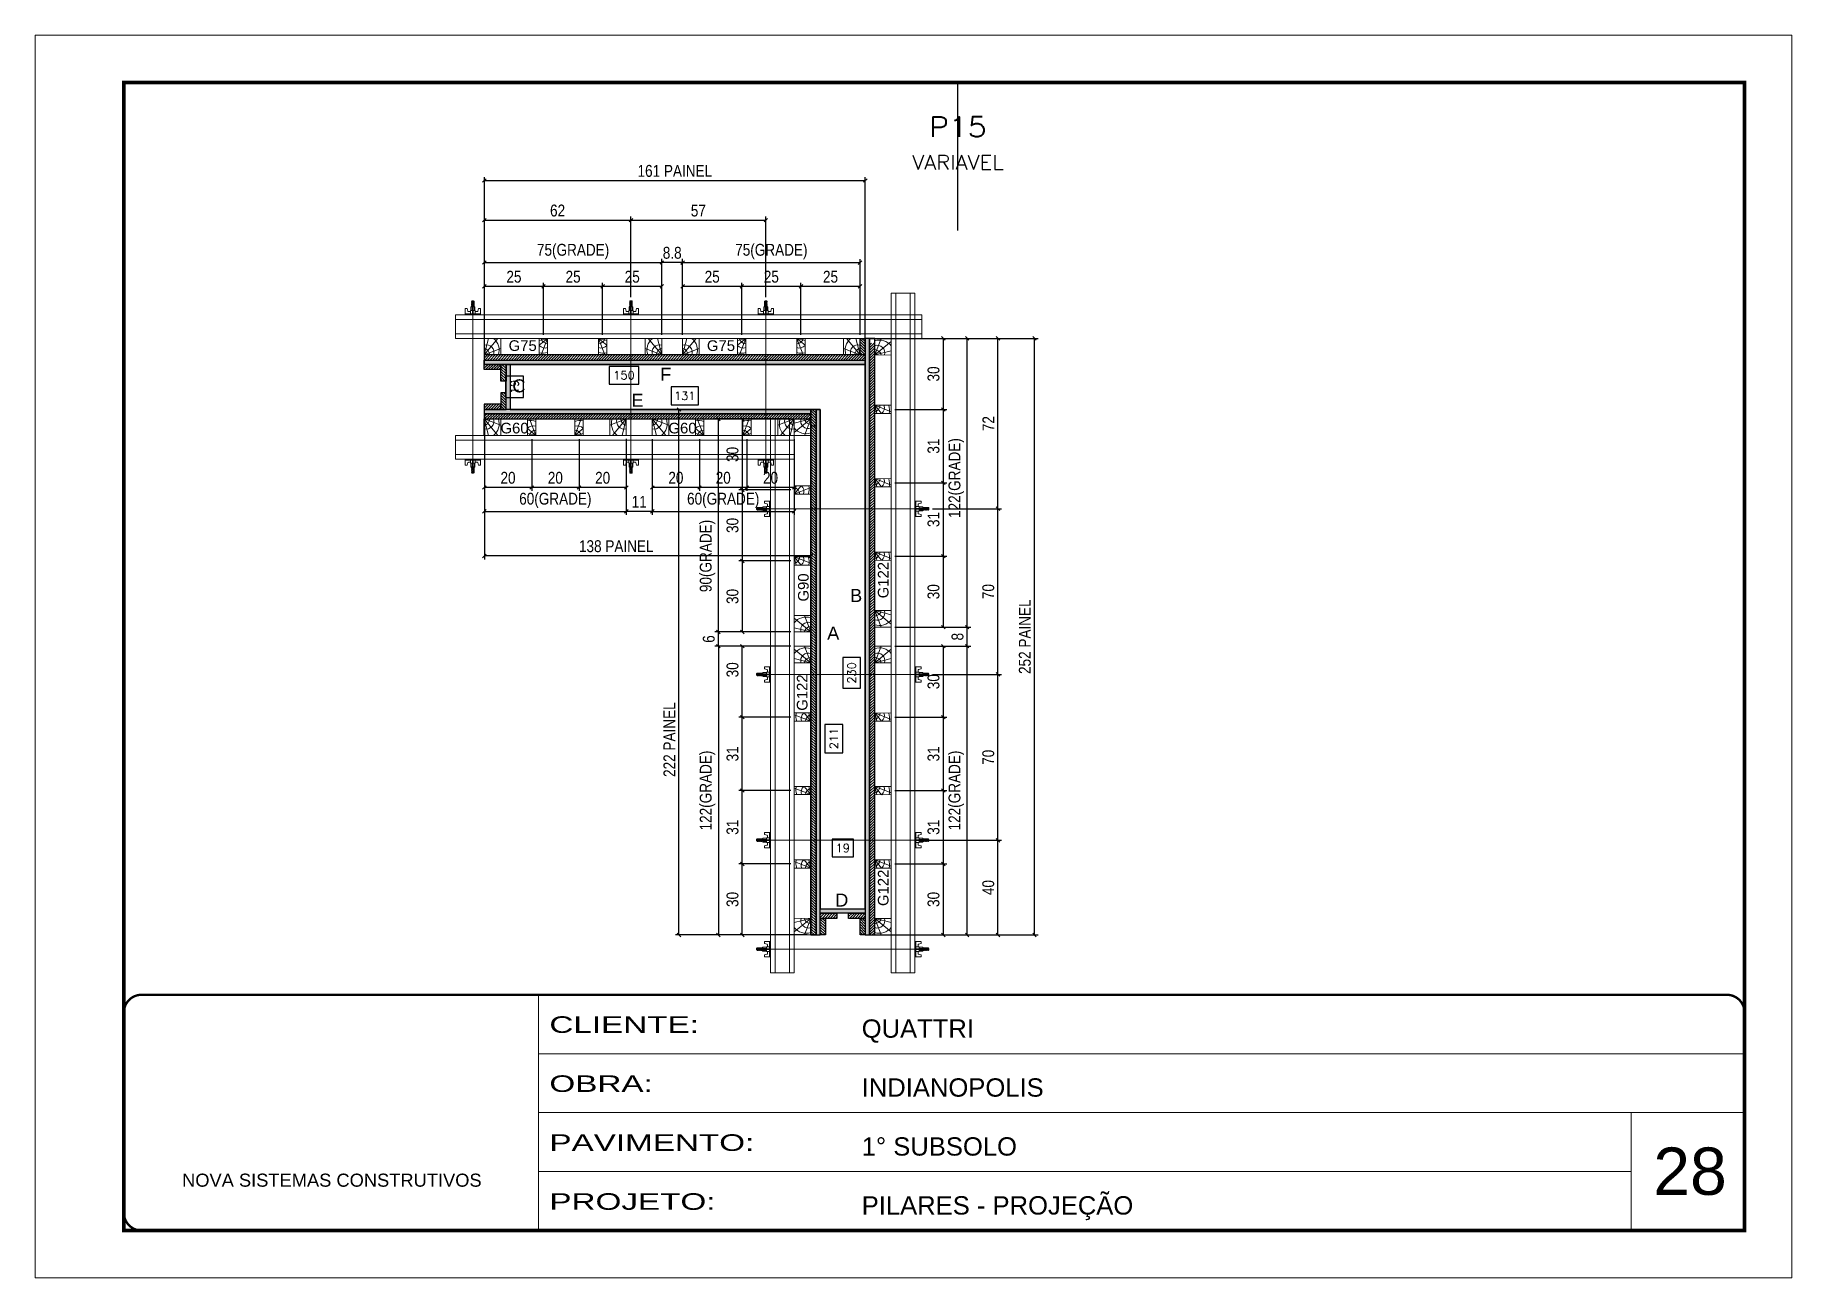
# Model space of a CAD drawing. Header units: millimetres. Extents: x 1945 to 8225, y 304 to 15137.
# Drawn here: x 6713 to 8198, y 7196 to 8246 of the extents above; entities that cross this region are included whole.
import ezdxf
from ezdxf.enums import TextEntityAlignment as Align

# ---------------------------------------------------------------- set-up
doc = ezdxf.new("R2010")
doc.units = ezdxf.units.MM
for name, pattern in [('CONTINUO', [0]), ('DASHED', [0.75, 0.5, -0.25]), ('HIDDEN', [0.375, 0.25, -0.125])]:
    doc.linetypes.add(name, pattern=pattern)
for name, color, linetype, lineweight in [('CARIMBO', 255, 'Continuous', 9), ('CONCRETO', 251, 'Continuous', 25), ('Folhas', 255, 'Continuous', 9), ('Hachura', 251, 'Continuous', 9), ('Madeira', 126, 'Continuous', 18), ('Perfil Metálico', 224, 'Continuous', 18), ('SARRAFO DE PRESSAO', 251, 'DASHED', 9), ('Texto Seção', 7, 'Continuous', 15)]:
    doc.layers.add(name, color=color, linetype=linetype, lineweight=lineweight)
for name, color, linetype in [('CHAPA', 1, 'Continuous'), ('COTA', 241, 'Continuous'), ('MEIO_PONT', 93, 'Continuous'), ('Painéis', 200, 'Continuous'), ('SARRAFO', 251, 'Continuous'), ('Texto de Titulo', 7, 'Continuous'), ('Texto Qtd Sarr', 242, 'Continuous'), ('TEXTO_GERAL', 7, 'Continuous')]:
    doc.layers.add(name, color=color, linetype=linetype)
doc.styles.add('ARIAL', font='arial.ttf')
doc.styles.add('COTA TECNICA 2X', font='techl___.ttf', dxfattribs={"height": 10})
doc.styles.add('ROMANS', font='romans.shx')
doc.styles.add('SANSSERIF', font='sas_____.pfb')
doc.styles.add('Tecnologia', font='')
doc.styles.get('Tecnologia').set_extended_font_data('Forgotten Futurist')
doc.dimstyles.new('Cota Seção interna', dxfattribs={"dimtxt": 7, "dimasz": 6, "dimexe": 0.18, "dimexo": 2, "dimgap": -4, "dimtad": 3, "dimdec": 1, "dimlfac": 0.5, "dimzin": 12, "dimdsep": 46, "dimtxsty": 'ROMANS', "dimblk": 'ARCHTICK', "dimcen": 0.09, "dimse1": 1, "dimse2": 1, "dimsd1": 1, "dimsd2": 1, "dimclrd": 180, "dimclre": 5, "dimclrt": 1, "dimadec": 0, "dimazin": 3, "dimtfac": 1, "dimtdec": 1, "dimtofl": 0, "dimtmove": 0, "dimatfit": 3, "dimldrblk": 'ARCHTICK', "dimfxl": 1, "dimtolj": 1, "dimtzin": 0, "dimarcsym": 0})
doc.dimstyles.new('SECAO PILAR', dxfattribs={"dimtxt": 10, "dimasz": 3, "dimexe": 3, "dimexo": 3, "dimgap": 3, "dimtad": 1, "dimdec": 1, "dimlfac": 0.5, "dimzin": 12, "dimdsep": 46, "dimtxsty": 'COTA TECNICA 2X', "dimblk1": 'OBLIQUE', "dimblk2": 'OBLIQUE', "dimsah": 1, "dimcen": 0.9, "dimclrd": 256, "dimclre": 256, "dimclrt": 256, "dimadec": 1, "dimazin": 3, "dimtfac": 1, "dimtdec": 1, "dimtmove": 0, "dimatfit": 3, "dimfxl": 1, "dimtolj": 1, "dimtzin": 12, "dimarcsym": 0})
pattern_1 = [(45, (16760.9936, 30087.8142), (-1.12253202, 1.12253202), [])]
pattern_2 = [(135, (-15272.7664, 16329.9579), (-1.12253202, -1.12253202), [])]
pattern_3 = [(45, (16829.9936, 30095.8142), (-1.12253202, 1.12253202), [])]

msp = doc.modelspace()

# ---------------------------------------------------------------- texts
at = {"layer": 'CARIMBO', "style": 'ARIAL'}
msp.add_text('28', height=40, dxfattribs=at).set_placement((8081.22, 7265.8))
at = {"layer": 'TEXTO_GERAL', "color": 0, "linetype": 'Continuous', "style": 'SANSSERIF'}
for s, p in [('G75', (7113.63, 7983.36)), ('G75', (7281.23, 7983.32)), ('G60', (7106.71, 7913.65)), ('G60', (7248.7, 7913.64))]:
    msp.add_text(s, height=9, dxfattribs=at).set_placement(p, align=Align.MIDDLE_LEFT)
at = {"layer": 'TEXTO_GERAL', "style": 'ARIAL'}
for s, p in [('F', (7246.46, 7959.1)), ('C', (7122.3, 7949.35)), ('E', (7222.55, 7937.13)), ('B', (7407.36, 7772.21)), ('A', (7388, 7740.4)), ('D', (7395.21, 7514.85))]:
    msp.add_text(s, height=11, dxfattribs=at).set_placement(p, align=Align.MIDDLE_CENTER)
at = {"layer": 'TEXTO_GERAL', "color": 0, "linetype": 'Continuous', "style": 'SANSSERIF'}
for s, p in [('G122', (7430.23, 7769.83)), ('G90', (7362.75, 7767.1)), ('G122', (7361.75, 7674.82)), ('G122', (7430.23, 7509.83))]:
    msp.add_text(s, height=9, rotation=90, dxfattribs=at).set_placement(p, align=Align.MIDDLE_LEFT)

# ---------------------------------------------------------------- blocks, each defined once
blk = doc.blocks.new('9999999999')
at = {"color": 30, "linetype": 'CONTINUO'}
for p, q in [((98564.6, 34230.2), (98564.6, 34429.4)), ((98564.6, 34379.6), (99584, 34379.6)), ((98564.6, 34329.8), (99488, 34329.8)), ((99584, 34329.8), (99488, 34329.8)), ((99488, 34329.8), (99488, 34230.2)), ((98564.6, 34280), (99488, 34280))]:
    blk.add_line(p, q, dxfattribs=at)
at = {"color": 30, "linetype": 'CONTINUO', "const_width": 2}
blk.add_lwpolyline([(99584, 34230.2), (99584, 34414.4, 0.414214), (99569, 34429.4), (98229, 34429.4, 0.414214), (98214, 34414.4), (98214, 34245.2, 0.414214), (98229, 34230.2), (99584, 34230.2)], format="xyb", dxfattribs=at)
at = {"layer": 'Folhas'}
blk.add_lwpolyline([(98139, 34190.2), (99624, 34190.2), (99624, 35240.2), (98139, 35240.2)], close=True, dxfattribs=at)
at = {"layer": 'Folhas', "color": 30, "const_width": 3}
blk.add_lwpolyline([(98214, 34230.2), (99584, 34230.2), (99584, 35200.2), (98214, 35200.2)], close=True, dxfattribs=at)
at = {"color": 7, "linetype": 'Continuous', "ltscale": 5, "style": 'ARIAL'}
for s, height, p in [('QUATTRI', 15.48, (98837.7, 34393.1)), ('INDIANOPOLIS', 15.483, (98837.7, 34343.3)), ('1° SUBSOLO', 15.48, (98837.7, 34293.5)), ('NOVA SISTEMAS CONSTRUTIVOS', 11.059, (98263.2, 34267.2)), ('PILARES - PROJEÇÃO', 15.483, (98837.7, 34243.7))]:
    blk.add_text(s, height=height, dxfattribs=at).set_placement(p)
at = {"layer": 'Folhas', "color": 7, "style": 'Tecnologia', "width": 1.5}
for s, p in [('CLIENTE:', (98573.7, 34397.2)), ('OBRA:', (98573.7, 34347.3)), ('PAVIMENTO:', (98573.7, 34297.5)), ('PROJETO:', (98573.7, 34247.7))]:
    blk.add_text(s, height=14, dxfattribs=at).set_placement(p)
blk = doc.blocks.new('titulo1')
at = {"layer": 'Defpoints', "color": 252, "linetype": 'HIDDEN', "ltscale": 2}
blk.add_line((0, 0), (0, 125), dxfattribs=at)
at = {"layer": 'Defpoints', "style": 'ROMANS', "oblique": 15}
blk.add_attdef('FOLHA', text='', height=10, dxfattribs=at).set_placement((0, 15.6), align=Align.MIDDLE_CENTER)
at = {"layer": 'Texto Qtd Sarr', "color": 3, "style": 'ROMANS', "oblique": 15}
for tag, height, p in [('TITULO', 17, (0, 71.4)), ('SEÇÃO', 12, (0, 41.5))]:
    blk.add_attdef(tag, text='', height=height, dxfattribs=at).set_placement(p, align=Align.MIDDLE_CENTER)
blk = doc.blocks.new('*D707')
at = {"layer": 'COTA', "color": 180, "lineweight": -2, "transparency": 16777216}
for p, q in [((7405.1, 7566.3), (7387.1, 7566.3)), ((7387.1, 7566.3), (7387.1, 7551.3)), ((7405.1, 7551.3), (7405.1, 7566.3)), ((7387.1, 7551.3), (7405.1, 7551.3))]:
    blk.add_line(p, q, dxfattribs=at)
at = {"layer": 'Defpoints', "color": 0, "transparency": 16777216}
for p in [(7377.1, 7547.3), (7377.1, 7507.8), (7415.1, 7507.8)]:
    blk.add_point(p, dxfattribs=at)
at = {"layer": 'COTA', "color": 1, "transparency": 16777216, "insert": (7396.1, 7558.8), "char_height": 7, "attachment_point": 5, "style": 'ROMANS'}
blk.add_mtext('\\A1;19', dxfattribs=at)
blk = doc.blocks.new('_ArchTick')
at = {"color": 0, "linetype": 'ByBlock', "const_width": 0.15}
blk.add_lwpolyline([(-0.5, -0.5), (0.5, 0.5)], dxfattribs=at)
blk = doc.blocks.new('*D708')
at = {"layer": 'COTA', "color": 180, "lineweight": -2, "transparency": 16777216}
for p, q in [((7126.1, 7957.4), (7111.1, 7957.4)), ((7111.1, 7957.4), (7111.1, 7939.4)), ((7126.1, 7939.4), (7126.1, 7957.4)), ((7111.1, 7939.4), (7126.1, 7939.4))]:
    blk.add_line(p, q, dxfattribs=at)
at = {"layer": 'Defpoints', "color": 0, "transparency": 16777216}
for p in [(7115.1, 7967.4), (7130.1, 7967.4), (7115.1, 7929.4)]:
    blk.add_point(p, dxfattribs=at)
at = {"layer": 'COTA', "color": 1, "transparency": 16777216, "insert": (7118.6, 7948.4), "char_height": 7, "attachment_point": 5, "rotation": 90, "style": 'ROMANS'}
blk.add_mtext('\\A1;19', dxfattribs=at)
blk = doc.blocks.new('C')
at = {"layer": 'Hachura', "color": 0}
for p, q in [((0, 3.22), (0, -3.22)), ((0.45, 3.22), (0, 3.22)), ((0.46, 3.16), (0, 3.16)), ((0.46, 3.05), (0, 3.05)), ((0.46, 2.88), (0, 2.88)), ((0, 2.75), (0, -1.16)), ((0.46, 2.65), (0, 2.65)), ((0.46, 2.23), (0, 2.23)), ((0.46, 1.51), (0, 1.51)), ((0.39, 0.49), (0.17, 0.49)), ((0.45, -3.23), (0.45, 3.22)), ((0.45, 3.22), (2.58, 3.22)), ((1.74, 0.97), (0.45, 0.97)), ((1.45, 0.1), (0.45, 0.1)), ((1.35, 1.94), (1.35, 0.96)), ((2.58, 2.39), (1.47, 2.09)), ((1.74, -0.97), (1.74, 0.97)), ((1.74, 0.97), (1.74, 0.84)), ((1.74, 0.97), (1.74, 0.84)), ((1.74, 0.84), (3.35, 0.84)), ((3.35, 0.45), (1.74, 0.45)), ((2.58, 3.22), (2.58, 2.39)), ((3.32, 0.84), (3.32, -0.84)), ((3.35, 0.84), (3.35, -0.84)), ((3.68, 0.45), (3.35, 0.45)), ((3.84, -0.52), (3.35, 0.45)), ((3.35, 0.06), (3.67, -0.57)), ((3.68, 0.45), (4.16, -0.52)), ((3.72, 0.5), (4.25, -0.57)), ((4.37, -0.55), (3.83, 0.53)), ((4.15, 0.45), (3.93, 0.45)), ((4.42, -0.52), (3.93, 0.45)), ((4.15, 0.45), (4.26, 0.45)), ((4.26, 0.45), (4.74, -0.52)), ((4.3, 0.5), (4.83, -0.57)), ((4.95, -0.55), (4.41, 0.53)), ((4.51, 0.45), (4.84, 0.45)), ((5, -0.52), (4.51, 0.45)), ((4.84, 0.45), (5.32, -0.52)), ((4.88, 0.5), (5.41, -0.57)), ((5.53, -0.55), (4.99, 0.53)), ((5.58, -0.52), (5.09, 0.45)), ((5.42, 0.45), (5.09, 0.45)), ((5.58, -0.52), (5.09, 0.45)), ((5.42, 0.45), (5.74, -0.19)), ((5.46, 0.5), (5.74, -0.07)), ((5.74, 0.19), (5.57, 0.53)), ((5.74, 0.32), (5.68, 0.45)), ((5.68, 0.45), (5.74, 0.45)), ((5.74, 0.45), (5.9, 0.29)), ((5.74, 0.45), (5.74, -0.52)), ((5.9, -0.36), (5.9, 0.29)), ((0.45, 0), (0, 0)), ((0.46, -1.52), (0, -1.52)), ((0.46, -2.23), (0, -2.23)), ((0.46, -2.65), (0, -2.65)), ((0.46, -2.88), (0, -2.88)), ((0.46, -3.05), (0, -3.05)), ((0.46, -3.16), (0, -3.16)), ((0, -3.22), (2.57, -3.22)), ((0.08, -0.48), (0.29, -0.48)), ((0.29, -0.48), (0.4, -0.48)), ((0.45, 0), (0.45, -0.97)), ((0.45, -0.16), (1.45, -0.16)), ((0.45, -0.65), (0.45, -0.32)), ((0.45, -3.23), (0.45, -0.65)), ((0.45, -0.97), (1.74, -0.97)), ((1.35, -1.94), (1.35, -0.97)), ((2.58, -2.39), (1.47, -2.1)), ((3.35, -0.32), (1.74, -0.32)), ((3.35, -0.84), (1.74, -0.84)), ((2.58, -3.23), (2.58, -2.39)), ((3.35, -0.07), (3.58, -0.52)), ((3.35, -0.52), (3.58, -0.52)), ((3.84, -0.52), (4.16, -0.52)), ((4.42, -0.52), (4.74, -0.52)), ((4.63, -0.52), (4.74, -0.52)), ((5, -0.52), (5.32, -0.52)), ((5.58, -0.52), (5.74, -0.52)), ((5.74, -0.52), (5.9, -0.36)), ((5.74, -0.52), (5.74, -0.52))]:
    blk.add_line(p, q, dxfattribs=at)
for centre, radius, start, end in [((1.52, 1.94), 0.161, 104.74356, 180), ((1.44, -0.03), 0.129, 272.69497, 87.30503), ((3.81, 0.39), 0.143, 25.56881, 154.43119), ((4.39, 0.39), 0.143, 25.56881, 154.43119), ((4.97, 0.39), 0.143, 25.56881, 154.43119), ((5.55, 0.39), 0.143, 25.56881, 154.43119), ((0.17, -0.37), 0.174, 221.74404, 317.85924), ((1.52, -1.94), 0.161, 180, 255.25644), ((3.71, -0.4), 0.174, 222.14076, 318.25596), ((4.29, -0.4), 0.174, 222.14076, 318.25596), ((4.87, -0.4), 0.174, 222.14076, 318.25596), ((5.45, -0.4), 0.174, 222.14076, 318.25596), ((5.61, -0.4), 0.174, 317.85924, 318.25596)]:
    blk.add_arc(centre, radius, start, end, dxfattribs=at)
blk = doc.blocks.new('_Oblique')
at = {"color": 0, "linetype": 'ByBlock', "lineweight": -2}
blk.add_line((-0.5, -0.5), (0.5, 0.5), dxfattribs=at)
blk = doc.blocks.new('*D709')
at = {"layer": 'COTA', "lineweight": -2, "transparency": 16777216}
for p, q in [((7366.1, 7929.4), (7254.6, 7929.4)), ((7257.6, 7485.4), (7257.6, 7929.4)), ((7366.1, 7485.4), (7254.6, 7485.4))]:
    blk.add_line(p, q, dxfattribs=at)
at = {"layer": 'Defpoints', "color": 0, "transparency": 16777216}
for p in [(7257.6, 7929.4), (7369.1, 7929.4), (7369.1, 7485.4)]:
    blk.add_point(p, dxfattribs=at)
at = {"layer": 'COTA', "lineweight": -2, "transparency": 16777216, "xscale": 3, "yscale": 3, "zscale": 3}
for p, rotation in [((7257.6, 7929.4), 90), ((7257.6, 7485.4), 270)]:
    blk.add_blockref('_Oblique', p, dxfattribs=dict(at, rotation=rotation))
at = {"layer": 'COTA', "transparency": 16777216, "insert": (7249.5, 7650.4), "char_height": 10, "attachment_point": 5, "rotation": 90, "style": 'COTA TECNICA 2X'}
blk.add_mtext('\\A1;222 PAINEL', dxfattribs=at)
blk = doc.blocks.new('*D710')
at = {"layer": 'COTA', "lineweight": -2, "transparency": 16777216}
for p, q in [((7093.1, 7978.5), (7093.1, 8125.8)), ((7415.1, 7978.4), (7415.1, 8125.8)), ((7093.1, 8122.8), (7415.1, 8122.8))]:
    blk.add_line(p, q, dxfattribs=at)
at = {"layer": 'Defpoints', "color": 0, "transparency": 16777216}
for p in [(7415.1, 8122.8), (7093.1, 7975.5), (7415.1, 7975.4)]:
    blk.add_point(p, dxfattribs=at)
at = {"layer": 'COTA', "lineweight": -2, "transparency": 16777216, "xscale": 3, "yscale": 3, "zscale": 3, "rotation": 180}
blk.add_blockref('_Oblique', (7093.1, 8122.8), dxfattribs=at)
at = {"layer": 'COTA', "lineweight": -2, "transparency": 16777216, "xscale": 3, "yscale": 3, "zscale": 3}
blk.add_blockref('_Oblique', (7415.1, 8122.8), dxfattribs=at)
at = {"layer": 'COTA', "transparency": 16777216, "insert": (7254.1, 8130.9), "char_height": 10, "attachment_point": 5, "style": 'COTA TECNICA 2X'}
blk.add_mtext('\\A1;161 PAINEL', dxfattribs=at)
blk = doc.blocks.new('*D711')
at = {"layer": 'COTA', "lineweight": -2, "transparency": 16777216}
for p, q in [((7093.1, 7926.4), (7093.1, 7802.6)), ((7369.1, 7926.4), (7369.1, 7802.6)), ((7369.1, 7805.6), (7093.1, 7805.6))]:
    blk.add_line(p, q, dxfattribs=at)
at = {"layer": 'Defpoints', "color": 0, "transparency": 16777216}
for p in [(7093.1, 7929.4), (7369.1, 7929.4), (7093.1, 7805.6)]:
    blk.add_point(p, dxfattribs=at)
at = {"layer": 'COTA', "lineweight": -2, "transparency": 16777216, "xscale": 3, "yscale": 3, "zscale": 3, "rotation": 180}
blk.add_blockref('_Oblique', (7093.1, 7805.6), dxfattribs=at)
at = {"layer": 'COTA', "lineweight": -2, "transparency": 16777216, "xscale": 3, "yscale": 3, "zscale": 3}
blk.add_blockref('_Oblique', (7369.1, 7805.6), dxfattribs=at)
at = {"layer": 'COTA', "transparency": 16777216, "insert": (7204.6, 7813.8), "char_height": 10, "attachment_point": 5, "style": 'COTA TECNICA 2X'}
blk.add_mtext('\\A1;138 PAINEL', dxfattribs=at)
blk = doc.blocks.new('*D712')
at = {"layer": 'COTA', "lineweight": -2, "transparency": 16777216}
for p, q in [((7460.1, 7565.4), (7530.2, 7565.4)), ((7527.2, 7485.4), (7527.2, 7565.4)), ((7440.1, 7485.4), (7530.2, 7485.4))]:
    blk.add_line(p, q, dxfattribs=at)
at = {"layer": 'Defpoints', "color": 0, "transparency": 16777216}
for p in [(7457.1, 7565.4), (7527.2, 7565.4), (7437.1, 7485.4)]:
    blk.add_point(p, dxfattribs=at)
at = {"layer": 'COTA', "lineweight": -2, "transparency": 16777216, "xscale": 3, "yscale": 3, "zscale": 3}
for p, rotation in [((7527.2, 7565.4), 90), ((7527.2, 7485.4), 270)]:
    blk.add_blockref('_Oblique', p, dxfattribs=dict(at, rotation=rotation))
at = {"layer": 'COTA', "transparency": 16777216, "insert": (7519.1, 7525.4), "char_height": 10, "attachment_point": 5, "rotation": 90, "style": 'COTA TECNICA 2X'}
blk.add_mtext('\\A1;40', dxfattribs=at)
blk = doc.blocks.new('*D713')
at = {"layer": 'COTA', "linetype": 'ByBlock', "lineweight": -2, "transparency": 16777216}
for p, q in [((7471.9, 7705.5), (7530.2, 7705.5)), ((7527.2, 7565.4), (7527.2, 7705.5)), ((7460.1, 7565.4), (7530.2, 7565.4))]:
    blk.add_line(p, q, dxfattribs=at)
at = {"layer": 'Defpoints', "color": 0, "linetype": 'ByBlock', "transparency": 16777216}
for p in [(7468.9, 7705.5), (7527.2, 7705.5), (7457.1, 7565.4)]:
    blk.add_point(p, dxfattribs=at)
at = {"layer": 'COTA', "linetype": 'ByBlock', "lineweight": -2, "transparency": 16777216, "xscale": 3, "yscale": 3, "zscale": 3}
for p, rotation in [((7527.2, 7705.5), 90), ((7527.2, 7565.4), 270)]:
    blk.add_blockref('_Oblique', p, dxfattribs=dict(at, rotation=rotation))
at = {"layer": 'COTA', "linetype": 'ByBlock', "transparency": 16777216, "insert": (7519.1, 7635.5), "char_height": 10, "attachment_point": 5, "rotation": 90, "style": 'COTA TECNICA 2X'}
blk.add_mtext('\\A1;70', dxfattribs=at)
blk = doc.blocks.new('*D714')
at = {"layer": 'COTA', "linetype": 'ByBlock', "lineweight": -2, "transparency": 16777216}
for p, q in [((7471.9, 7845.5), (7530.2, 7845.5)), ((7527.2, 7705.5), (7527.2, 7845.5)), ((7471.9, 7705.5), (7530.2, 7705.5))]:
    blk.add_line(p, q, dxfattribs=at)
at = {"layer": 'Defpoints', "color": 0, "linetype": 'ByBlock', "transparency": 16777216}
for p in [(7468.9, 7845.5), (7527.2, 7845.5), (7468.9, 7705.5)]:
    blk.add_point(p, dxfattribs=at)
at = {"layer": 'COTA', "linetype": 'ByBlock', "lineweight": -2, "transparency": 16777216, "xscale": 3, "yscale": 3, "zscale": 3}
for p, rotation in [((7527.2, 7845.5), 90), ((7527.2, 7705.5), 270)]:
    blk.add_blockref('_Oblique', p, dxfattribs=dict(at, rotation=rotation))
at = {"layer": 'COTA', "linetype": 'ByBlock', "transparency": 16777216, "insert": (7519.1, 7775.5), "char_height": 10, "attachment_point": 5, "rotation": 90, "style": 'COTA TECNICA 2X'}
blk.add_mtext('\\A1;70', dxfattribs=at)
blk = doc.blocks.new('*D715')
at = {"layer": 'COTA', "linetype": 'ByBlock', "lineweight": -2, "transparency": 16777216}
for p, q in [((7418.1, 7989.4), (7561.1, 7989.4)), ((7558.1, 7485.4), (7558.1, 7989.4)), ((7418.1, 7485.4), (7561.1, 7485.4))]:
    blk.add_line(p, q, dxfattribs=at)
at = {"layer": 'Defpoints', "color": 0, "linetype": 'ByBlock', "transparency": 16777216}
for p in [(7415.1, 7989.4), (7558.1, 7989.4), (7415.1, 7485.4)]:
    blk.add_point(p, dxfattribs=at)
at = {"layer": 'COTA', "linetype": 'ByBlock', "lineweight": -2, "transparency": 16777216, "xscale": 3, "yscale": 3, "zscale": 3}
for p, rotation in [((7558.1, 7989.4), 90), ((7558.1, 7485.4), 270)]:
    blk.add_blockref('_Oblique', p, dxfattribs=dict(at, rotation=rotation))
at = {"layer": 'COTA', "linetype": 'ByBlock', "transparency": 16777216, "insert": (7550, 7737.4), "char_height": 10, "attachment_point": 5, "rotation": 90, "style": 'COTA TECNICA 2X'}
blk.add_mtext('\\A1;252 PAINEL', dxfattribs=at)
blk = doc.blocks.new('*D716')
at = {"layer": 'COTA', "color": 180, "lineweight": -2, "transparency": 16777216}
for p, q in [((7223.7, 7965.8), (7198.7, 7965.8)), ((7198.7, 7965.8), (7198.7, 7950.8)), ((7223.7, 7950.8), (7223.7, 7965.8)), ((7198.7, 7950.8), (7223.7, 7950.8))]:
    blk.add_line(p, q, dxfattribs=at)
at = {"layer": 'Defpoints', "color": 0, "transparency": 16777216}
for p in [(7115.1, 7967.4), (7415.1, 7967.4), (7415.1, 7946.8)]:
    blk.add_point(p, dxfattribs=at)
at = {"layer": 'COTA', "color": 1, "transparency": 16777216, "insert": (7211.2, 7958.3), "char_height": 7, "attachment_point": 5, "style": 'ROMANS'}
blk.add_mtext('\\A1;150', dxfattribs=at)
blk = doc.blocks.new('*D717')
at = {"layer": 'COTA', "color": 180, "lineweight": -2, "transparency": 16777216}
for p, q in [((7411.1, 7719.8), (7396.1, 7719.8)), ((7396.1, 7719.8), (7396.1, 7693.8)), ((7411.1, 7693.8), (7411.1, 7719.8)), ((7396.1, 7693.8), (7411.1, 7693.8))]:
    blk.add_line(p, q, dxfattribs=at)
at = {"layer": 'Defpoints', "color": 0, "transparency": 16777216}
for p in [(7415.1, 7967.4), (7415.1, 7507.4), (7415.1, 7507.4)]:
    blk.add_point(p, dxfattribs=at)
at = {"layer": 'COTA', "color": 1, "transparency": 16777216, "insert": (7403.6, 7706.8), "char_height": 7, "attachment_point": 5, "rotation": 90, "style": 'ROMANS'}
blk.add_mtext('\\A1;230', dxfattribs=at)
blk = doc.blocks.new('PONTALETE')
at = {"layer": 'Madeira'}
for q in [(2.71, 7), (7, 5.76), (7, 1.74)]:
    blk.add_line((0, 0), q, dxfattribs=at)
blk.add_lwpolyline([(0, 0), (7, 0), (7, 7), (0, 7)], close=True, dxfattribs=at)
for centre, radius, start, end in [((2.04, 0.06), 6.23, 37.28179, 109.09128), ((1.09, 0.9), 3.19, 343.60304, 109.98471), ((-0.21, -0.78), 3.09, 14.63219, 86.0383)]:
    blk.add_arc(centre, radius, start, end, dxfattribs=at)
blk = doc.blocks.new('MEIO PONTALETE')
at = {"layer": 'Madeira'}
for q in [(2.71, 7), (3.5, 2.88), (3.5, 0.87)]:
    blk.add_line((0, 0), q, dxfattribs=at)
blk.add_lwpolyline([(0, 0), (3.5, 0), (3.5, 7), (0, 7)], close=True, dxfattribs=at)
for centre, radius, start, end in [((2.04, 0.06), 6.23, 76.44987, 109.09128), ((1.09, 0.9), 3.19, 40.90626, 109.98471), ((-0.21, -0.78), 3.09, 14.63219, 86.0383)]:
    blk.add_arc(centre, radius, start, end, dxfattribs=at)
blk = doc.blocks.new('*D718')
at = {"layer": 'COTA', "lineweight": -2, "transparency": 16777216}
for p, q in [((7352.1, 7545.4), (7308.1, 7545.4)), ((7311.1, 7485.4), (7311.1, 7545.4)), ((7352, 7485.4), (7308.1, 7485.4))]:
    blk.add_line(p, q, dxfattribs=at)
at = {"layer": 'Defpoints', "color": 0, "transparency": 16777216}
for p in [(7311.1, 7545.4), (7355.1, 7545.4), (7355, 7485.4)]:
    blk.add_point(p, dxfattribs=at)
at = {"layer": 'COTA', "lineweight": -2, "transparency": 16777216, "xscale": 3, "yscale": 3, "zscale": 3}
for p, rotation in [((7311.1, 7545.4), 90), ((7311.1, 7485.4), 270)]:
    blk.add_blockref('_Oblique', p, dxfattribs=dict(at, rotation=rotation))
at = {"layer": 'COTA', "transparency": 16777216, "insert": (7302.9, 7515.4), "char_height": 10, "attachment_point": 5, "rotation": 90, "style": 'COTA TECNICA 2X'}
blk.add_mtext('\\A1;30', dxfattribs=at)
blk = doc.blocks.new('*D719')
at = {"layer": 'COTA', "lineweight": -2, "transparency": 16777216}
for p, q in [((7352.1, 7729.4), (7287.9, 7729.4)), ((7290.9, 7729.4), (7290.9, 7485.4)), ((7352, 7485.4), (7287.9, 7485.4))]:
    blk.add_line(p, q, dxfattribs=at)
at = {"layer": 'Defpoints', "color": 0, "transparency": 16777216}
for p in [(7355.1, 7729.4), (7290.9, 7485.4), (7355, 7485.4)]:
    blk.add_point(p, dxfattribs=at)
at = {"layer": 'COTA', "lineweight": -2, "transparency": 16777216, "xscale": 3, "yscale": 3, "zscale": 3}
for p, rotation in [((7290.9, 7729.4), 90), ((7290.9, 7485.4), 270)]:
    blk.add_blockref('_Oblique', p, dxfattribs=dict(at, rotation=rotation))
at = {"layer": 'COTA', "transparency": 16777216, "insert": (7281.7, 7607.4), "char_height": 10, "attachment_point": 5, "rotation": 90, "style": 'COTA TECNICA 2X'}
blk.add_mtext('\\A1;122(GRADE)', dxfattribs=at)
blk = doc.blocks.new('*D720')
at = {"layer": 'COTA', "lineweight": -2, "transparency": 16777216}
for p, q in [((7352.1, 7607.4), (7308.1, 7607.4)), ((7311.1, 7545.4), (7311.1, 7607.4)), ((7352.1, 7545.4), (7308.1, 7545.4))]:
    blk.add_line(p, q, dxfattribs=at)
at = {"layer": 'Defpoints', "color": 0, "transparency": 16777216}
for p in [(7311.1, 7607.4), (7355.1, 7607.4), (7355.1, 7545.4)]:
    blk.add_point(p, dxfattribs=at)
at = {"layer": 'COTA', "lineweight": -2, "transparency": 16777216, "xscale": 3, "yscale": 3, "zscale": 3}
for p, rotation in [((7311.1, 7607.4), 90), ((7311.1, 7545.4), 270)]:
    blk.add_blockref('_Oblique', p, dxfattribs=dict(at, rotation=rotation))
at = {"layer": 'COTA', "transparency": 16777216, "insert": (7302.9, 7576.4), "char_height": 10, "attachment_point": 5, "rotation": 90, "style": 'COTA TECNICA 2X'}
blk.add_mtext('\\A1;31', dxfattribs=at)
blk = doc.blocks.new('*D721')
at = {"layer": 'COTA', "lineweight": -2, "transparency": 16777216}
for p, q in [((7352.1, 7669.4), (7308.1, 7669.4)), ((7311.1, 7607.4), (7311.1, 7669.4)), ((7352.1, 7607.4), (7308.1, 7607.4))]:
    blk.add_line(p, q, dxfattribs=at)
at = {"layer": 'Defpoints', "color": 0, "transparency": 16777216}
for p in [(7311.1, 7669.4), (7355.1, 7669.4), (7355.1, 7607.4)]:
    blk.add_point(p, dxfattribs=at)
at = {"layer": 'COTA', "lineweight": -2, "transparency": 16777216, "xscale": 3, "yscale": 3, "zscale": 3}
for p, rotation in [((7311.1, 7669.4), 90), ((7311.1, 7607.4), 270)]:
    blk.add_blockref('_Oblique', p, dxfattribs=dict(at, rotation=rotation))
at = {"layer": 'COTA', "transparency": 16777216, "insert": (7302.9, 7638.4), "char_height": 10, "attachment_point": 5, "rotation": 90, "style": 'COTA TECNICA 2X'}
blk.add_mtext('\\A1;31', dxfattribs=at)
blk = doc.blocks.new('*D722')
at = {"layer": 'COTA', "lineweight": -2, "transparency": 16777216}
for p, q in [((7352.1, 7729.4), (7308.1, 7729.4)), ((7311.1, 7669.4), (7311.1, 7729.4)), ((7352.1, 7669.4), (7308.1, 7669.4))]:
    blk.add_line(p, q, dxfattribs=at)
at = {"layer": 'Defpoints', "color": 0, "transparency": 16777216}
for p in [(7311.1, 7729.4), (7355.1, 7729.4), (7355.1, 7669.4)]:
    blk.add_point(p, dxfattribs=at)
at = {"layer": 'COTA', "lineweight": -2, "transparency": 16777216, "xscale": 3, "yscale": 3, "zscale": 3}
for p, rotation in [((7311.1, 7729.4), 90), ((7311.1, 7669.4), 270)]:
    blk.add_blockref('_Oblique', p, dxfattribs=dict(at, rotation=rotation))
at = {"layer": 'COTA', "transparency": 16777216, "insert": (7302.9, 7709.4), "char_height": 10, "attachment_point": 5, "rotation": 90, "style": 'COTA TECNICA 2X'}
blk.add_mtext('\\A1;30', dxfattribs=at)
blk = doc.blocks.new('*D723')
at = {"layer": 'COTA', "linetype": 'ByBlock', "lineweight": -2, "transparency": 16777216}
for p, q in [((7440, 7989.4), (7530.2, 7989.4)), ((7527.2, 7845.5), (7527.2, 7989.4)), ((7471.9, 7845.5), (7530.2, 7845.5))]:
    blk.add_line(p, q, dxfattribs=at)
at = {"layer": 'Defpoints', "color": 0, "linetype": 'ByBlock', "transparency": 16777216}
for p in [(7437, 7989.4), (7527.2, 7989.4), (7468.9, 7845.5)]:
    blk.add_point(p, dxfattribs=at)
at = {"layer": 'COTA', "linetype": 'ByBlock', "lineweight": -2, "transparency": 16777216, "xscale": 3, "yscale": 3, "zscale": 3}
for p, rotation in [((7527.2, 7989.4), 90), ((7527.2, 7845.5), 270)]:
    blk.add_blockref('_Oblique', p, dxfattribs=dict(at, rotation=rotation))
at = {"layer": 'COTA', "linetype": 'ByBlock', "transparency": 16777216, "insert": (7519.2, 7917.4), "char_height": 10, "attachment_point": 5, "rotation": 90, "style": 'COTA TECNICA 2X'}
blk.add_mtext('\\A1;72', dxfattribs=at)
blk = doc.blocks.new('*D724')
at = {"layer": 'COTA', "lineweight": -2, "transparency": 16777216}
for p, q in [((7093.1, 7978.5), (7093.1, 8092.3)), ((7093.1, 8089.3), (7217, 8089.3)), ((7217, 8024.2), (7217, 8092.3))]:
    blk.add_line(p, q, dxfattribs=at)
at = {"layer": 'Defpoints', "color": 0, "transparency": 16777216}
for p in [(7217, 8089.3), (7217, 8021.2), (7093.1, 7975.5)]:
    blk.add_point(p, dxfattribs=at)
at = {"layer": 'COTA', "lineweight": -2, "transparency": 16777216, "xscale": 3, "yscale": 3, "zscale": 3, "rotation": 180}
blk.add_blockref('_Oblique', (7093.1, 8089.3), dxfattribs=at)
at = {"layer": 'COTA', "lineweight": -2, "transparency": 16777216, "xscale": 3, "yscale": 3, "zscale": 3}
blk.add_blockref('_Oblique', (7217, 8089.3), dxfattribs=at)
at = {"layer": 'COTA', "transparency": 16777216, "insert": (7155, 8097.4), "char_height": 10, "attachment_point": 5, "style": 'COTA TECNICA 2X'}
blk.add_mtext('\\A1;62', dxfattribs=at)
blk = doc.blocks.new('*D725')
at = {"layer": 'COTA', "lineweight": -2, "transparency": 16777216}
for p, q in [((7217, 8024.2), (7217, 8092.3)), ((7217, 8089.3), (7331, 8089.3)), ((7331, 8024.2), (7331, 8092.3))]:
    blk.add_line(p, q, dxfattribs=at)
at = {"layer": 'Defpoints', "color": 0, "transparency": 16777216}
for p in [(7331, 8089.3), (7217, 8021.2), (7331, 8021.2)]:
    blk.add_point(p, dxfattribs=at)
at = {"layer": 'COTA', "lineweight": -2, "transparency": 16777216, "xscale": 3, "yscale": 3, "zscale": 3, "rotation": 180}
blk.add_blockref('_Oblique', (7217, 8089.3), dxfattribs=at)
at = {"layer": 'COTA', "lineweight": -2, "transparency": 16777216, "xscale": 3, "yscale": 3, "zscale": 3}
blk.add_blockref('_Oblique', (7331, 8089.3), dxfattribs=at)
at = {"layer": 'COTA', "transparency": 16777216, "insert": (7274, 8097.4), "char_height": 10, "attachment_point": 5, "style": 'COTA TECNICA 2X'}
blk.add_mtext('\\A1;57', dxfattribs=at)
blk = doc.blocks.new('*D726')
at = {"layer": 'COTA', "lineweight": -2, "transparency": 16777216}
for p, q in [((7352.1, 7741.4), (7287.9, 7741.4)), ((7290.9, 7729.4), (7290.9, 7741.4)), ((7352.1, 7729.4), (7287.9, 7729.4))]:
    blk.add_line(p, q, dxfattribs=at)
at = {"layer": 'Defpoints', "color": 0, "transparency": 16777216}
for p in [(7290.9, 7741.4), (7355.1, 7741.4), (7355.1, 7729.4)]:
    blk.add_point(p, dxfattribs=at)
at = {"layer": 'COTA', "lineweight": -2, "transparency": 16777216, "xscale": 3, "yscale": 3, "zscale": 3}
for p, rotation in [((7290.9, 7741.4), 90), ((7290.9, 7729.4), 270)]:
    blk.add_blockref('_Oblique', p, dxfattribs=dict(at, rotation=rotation))
at = {"layer": 'COTA', "transparency": 16777216, "insert": (7282.8, 7735.4), "char_height": 10, "attachment_point": 5, "rotation": 90, "style": 'COTA TECNICA 2X'}
blk.add_mtext('\\A1;6', dxfattribs=at)
blk = doc.blocks.new('*D727')
at = {"layer": 'COTA', "color": 180, "lineweight": -2, "transparency": 16777216}
for p, q in [((7274, 7948.4), (7251, 7948.4)), ((7251, 7948.4), (7251, 7933.4)), ((7274, 7933.4), (7274, 7948.4)), ((7251, 7933.4), (7274, 7933.4))]:
    blk.add_line(p, q, dxfattribs=at)
at = {"layer": 'Defpoints', "color": 0, "transparency": 16777216}
for p in [(7115.1, 7929.4), (7115.1, 7929.4), (7377.1, 7929.4)]:
    blk.add_point(p, dxfattribs=at)
at = {"layer": 'COTA', "color": 1, "transparency": 16777216, "insert": (7262.5, 7940.9), "char_height": 7, "attachment_point": 5, "style": 'ROMANS'}
blk.add_mtext('\\A1;131', dxfattribs=at)
blk = doc.blocks.new('*D728')
at = {"layer": 'COTA', "color": 180, "lineweight": -2, "transparency": 16777216}
for p, q in [((7396, 7663.3), (7381, 7663.3)), ((7381, 7663.3), (7381, 7639.3)), ((7396, 7639.3), (7396, 7663.3)), ((7381, 7639.3), (7396, 7639.3))]:
    blk.add_line(p, q, dxfattribs=at)
at = {"layer": 'Defpoints', "color": 0, "transparency": 16777216}
for p in [(7377.1, 7929.4), (7377.1, 7507.4), (7400, 7507.4)]:
    blk.add_point(p, dxfattribs=at)
at = {"layer": 'COTA', "color": 1, "transparency": 16777216, "insert": (7388.5, 7651.3), "char_height": 7, "attachment_point": 5, "rotation": 90, "style": 'ROMANS'}
blk.add_mtext('\\A1;211', dxfattribs=at)
blk = doc.blocks.new('*D729')
at = {"layer": 'COTA', "lineweight": -2, "transparency": 16777216}
for p, q in [((7352.1, 7921.4), (7308.1, 7921.4)), ((7311.1, 7921.4), (7311.1, 7861.4)), ((7352.1, 7861.4), (7308.1, 7861.4))]:
    blk.add_line(p, q, dxfattribs=at)
at = {"layer": 'Defpoints', "color": 0, "transparency": 16777216}
for p in [(7355.1, 7921.4), (7311.1, 7861.4), (7355.1, 7861.4)]:
    blk.add_point(p, dxfattribs=at)
at = {"layer": 'COTA', "lineweight": -2, "transparency": 16777216, "xscale": 3, "yscale": 3, "zscale": 3}
for p, rotation in [((7311.1, 7921.4), 90), ((7311.1, 7861.4), 270)]:
    blk.add_blockref('_Oblique', p, dxfattribs=dict(at, rotation=rotation))
at = {"layer": 'COTA', "transparency": 16777216, "insert": (7302.9, 7891.4), "char_height": 10, "attachment_point": 5, "rotation": 90, "style": 'COTA TECNICA 2X'}
blk.add_mtext('\\A1;30', dxfattribs=at)
blk = doc.blocks.new('*D730')
at = {"layer": 'COTA', "lineweight": -2, "transparency": 16777216}
for p, q in [((7352.1, 7861.4), (7308.1, 7861.4)), ((7311.1, 7861.4), (7311.1, 7801.4)), ((7352.1, 7801.4), (7308.1, 7801.4))]:
    blk.add_line(p, q, dxfattribs=at)
at = {"layer": 'Defpoints', "color": 0, "transparency": 16777216}
for p in [(7355.1, 7861.4), (7311.1, 7801.4), (7355.1, 7801.4)]:
    blk.add_point(p, dxfattribs=at)
at = {"layer": 'COTA', "lineweight": -2, "transparency": 16777216, "xscale": 3, "yscale": 3, "zscale": 3}
for p, rotation in [((7311.1, 7861.4), 90), ((7311.1, 7801.4), 270)]:
    blk.add_blockref('_Oblique', p, dxfattribs=dict(at, rotation=rotation))
at = {"layer": 'COTA', "transparency": 16777216, "insert": (7302.9, 7831.4), "char_height": 10, "attachment_point": 5, "rotation": 90, "style": 'COTA TECNICA 2X'}
blk.add_mtext('\\A1;30', dxfattribs=at)
blk = doc.blocks.new('*D731')
at = {"layer": 'COTA', "lineweight": -2, "transparency": 16777216}
for p, q in [((7352.1, 7801.4), (7308.1, 7801.4)), ((7311.1, 7801.4), (7311.1, 7741.4)), ((7352.1, 7741.4), (7308.1, 7741.4))]:
    blk.add_line(p, q, dxfattribs=at)
at = {"layer": 'Defpoints', "color": 0, "transparency": 16777216}
for p in [(7355.1, 7801.4), (7311.1, 7741.4), (7355.1, 7741.4)]:
    blk.add_point(p, dxfattribs=at)
at = {"layer": 'COTA', "lineweight": -2, "transparency": 16777216, "xscale": 3, "yscale": 3, "zscale": 3}
for p, rotation in [((7311.1, 7801.4), 90), ((7311.1, 7741.4), 270)]:
    blk.add_blockref('_Oblique', p, dxfattribs=dict(at, rotation=rotation))
at = {"layer": 'COTA', "transparency": 16777216, "insert": (7302.9, 7771.4), "char_height": 10, "attachment_point": 5, "rotation": 90, "style": 'COTA TECNICA 2X'}
blk.add_mtext('\\A1;30', dxfattribs=at)
blk = doc.blocks.new('*D732')
at = {"layer": 'COTA', "lineweight": -2, "transparency": 16777216}
for p, q in [((7352.1, 7921.4), (7287.9, 7921.4)), ((7290.9, 7741.4), (7290.9, 7921.4)), ((7352.1, 7741.4), (7287.9, 7741.4))]:
    blk.add_line(p, q, dxfattribs=at)
at = {"layer": 'Defpoints', "color": 0, "transparency": 16777216}
for p in [(7290.9, 7921.4), (7355.1, 7921.4), (7355.1, 7741.4)]:
    blk.add_point(p, dxfattribs=at)
at = {"layer": 'COTA', "lineweight": -2, "transparency": 16777216, "xscale": 3, "yscale": 3, "zscale": 3}
for p, rotation in [((7290.9, 7921.4), 90), ((7290.9, 7741.4), 270)]:
    blk.add_blockref('_Oblique', p, dxfattribs=dict(at, rotation=rotation))
at = {"layer": 'COTA', "transparency": 16777216, "insert": (7281.7, 7805.6), "char_height": 10, "attachment_point": 5, "rotation": 90, "style": 'COTA TECNICA 2X'}
blk.add_mtext('\\A1;90(GRADE)', dxfattribs=at)
blk = doc.blocks.new('*D733')
at = {"layer": 'COTA', "lineweight": -2, "transparency": 16777216}
for p, q in [((7440.1, 7729.4), (7484, 7729.4)), ((7481, 7729.4), (7481, 7669.4)), ((7440.1, 7669.4), (7484, 7669.4))]:
    blk.add_line(p, q, dxfattribs=at)
at = {"layer": 'Defpoints', "color": 0, "transparency": 16777216}
for p in [(7437.1, 7729.4), (7437.1, 7669.4), (7481, 7669.4)]:
    blk.add_point(p, dxfattribs=at)
at = {"layer": 'COTA', "lineweight": -2, "transparency": 16777216, "xscale": 3, "yscale": 3, "zscale": 3}
for p, rotation in [((7481, 7729.4), 90), ((7481, 7669.4), 270)]:
    blk.add_blockref('_Oblique', p, dxfattribs=dict(at, rotation=rotation))
at = {"layer": 'COTA', "transparency": 16777216, "insert": (7472.8, 7699.4), "char_height": 10, "attachment_point": 5, "rotation": 90, "style": 'COTA TECNICA 2X'}
blk.add_mtext('\\A1;30', dxfattribs=at)
blk = doc.blocks.new('*D734')
at = {"layer": 'COTA', "lineweight": -2, "transparency": 16777216}
for p, q in [((7440.1, 7729.4), (7504.2, 7729.4)), ((7501.2, 7485.4), (7501.2, 7729.4)), ((7440, 7485.4), (7504.2, 7485.4))]:
    blk.add_line(p, q, dxfattribs=at)
at = {"layer": 'Defpoints', "color": 0, "transparency": 16777216}
for p in [(7437.1, 7729.4), (7501.2, 7729.4), (7437, 7485.4)]:
    blk.add_point(p, dxfattribs=at)
at = {"layer": 'COTA', "lineweight": -2, "transparency": 16777216, "xscale": 3, "yscale": 3, "zscale": 3}
for p, rotation in [((7501.2, 7729.4), 90), ((7501.2, 7485.4), 270)]:
    blk.add_blockref('_Oblique', p, dxfattribs=dict(at, rotation=rotation))
at = {"layer": 'COTA', "transparency": 16777216, "insert": (7492, 7607.4), "char_height": 10, "attachment_point": 5, "rotation": 90, "style": 'COTA TECNICA 2X'}
blk.add_mtext('\\A1;122(GRADE)', dxfattribs=at)
blk = doc.blocks.new('*D735')
at = {"layer": 'COTA', "lineweight": -2, "transparency": 16777216}
for p, q in [((7440.1, 7669.4), (7484, 7669.4)), ((7481, 7669.4), (7481, 7607.4)), ((7440.1, 7607.4), (7484, 7607.4))]:
    blk.add_line(p, q, dxfattribs=at)
at = {"layer": 'Defpoints', "color": 0, "transparency": 16777216}
for p in [(7437.1, 7669.4), (7437.1, 7607.4), (7481, 7607.4)]:
    blk.add_point(p, dxfattribs=at)
at = {"layer": 'COTA', "lineweight": -2, "transparency": 16777216, "xscale": 3, "yscale": 3, "zscale": 3}
for p, rotation in [((7481, 7669.4), 90), ((7481, 7607.4), 270)]:
    blk.add_blockref('_Oblique', p, dxfattribs=dict(at, rotation=rotation))
at = {"layer": 'COTA', "transparency": 16777216, "insert": (7472.8, 7638.4), "char_height": 10, "attachment_point": 5, "rotation": 90, "style": 'COTA TECNICA 2X'}
blk.add_mtext('\\A1;31', dxfattribs=at)
blk = doc.blocks.new('*D736')
at = {"layer": 'COTA', "lineweight": -2, "transparency": 16777216}
for p, q in [((7440.1, 7607.4), (7484, 7607.4)), ((7481, 7607.4), (7481, 7545.4)), ((7440.1, 7545.4), (7484, 7545.4))]:
    blk.add_line(p, q, dxfattribs=at)
at = {"layer": 'Defpoints', "color": 0, "transparency": 16777216}
for p in [(7437.1, 7607.4), (7437.1, 7545.4), (7481, 7545.4)]:
    blk.add_point(p, dxfattribs=at)
at = {"layer": 'COTA', "lineweight": -2, "transparency": 16777216, "xscale": 3, "yscale": 3, "zscale": 3}
for p, rotation in [((7481, 7607.4), 90), ((7481, 7545.4), 270)]:
    blk.add_blockref('_Oblique', p, dxfattribs=dict(at, rotation=rotation))
at = {"layer": 'COTA', "transparency": 16777216, "insert": (7472.8, 7576.4), "char_height": 10, "attachment_point": 5, "rotation": 90, "style": 'COTA TECNICA 2X'}
blk.add_mtext('\\A1;31', dxfattribs=at)
blk = doc.blocks.new('*D737')
at = {"layer": 'COTA', "lineweight": -2, "transparency": 16777216}
for p, q in [((7440.1, 7545.4), (7484, 7545.4)), ((7481, 7545.4), (7481, 7485.4)), ((7440.1, 7485.4), (7484, 7485.4))]:
    blk.add_line(p, q, dxfattribs=at)
at = {"layer": 'Defpoints', "color": 0, "transparency": 16777216}
for p in [(7437.1, 7545.4), (7437.1, 7485.4), (7481, 7485.4)]:
    blk.add_point(p, dxfattribs=at)
at = {"layer": 'COTA', "lineweight": -2, "transparency": 16777216, "xscale": 3, "yscale": 3, "zscale": 3}
for p, rotation in [((7481, 7545.4), 90), ((7481, 7485.4), 270)]:
    blk.add_blockref('_Oblique', p, dxfattribs=dict(at, rotation=rotation))
at = {"layer": 'COTA', "transparency": 16777216, "insert": (7472.8, 7515.4), "char_height": 10, "attachment_point": 5, "rotation": 90, "style": 'COTA TECNICA 2X'}
blk.add_mtext('\\A1;30', dxfattribs=at)
blk = doc.blocks.new('*D738')
at = {"layer": 'COTA', "lineweight": -2, "transparency": 16777216}
for p, q in [((7440.1, 7989.4), (7484, 7989.4)), ((7481, 7989.4), (7481, 7929.4)), ((7440.1, 7929.4), (7484, 7929.4))]:
    blk.add_line(p, q, dxfattribs=at)
at = {"layer": 'Defpoints', "color": 0, "transparency": 16777216}
for p in [(7437.1, 7989.4), (7437.1, 7929.4), (7481, 7929.4)]:
    blk.add_point(p, dxfattribs=at)
at = {"layer": 'COTA', "lineweight": -2, "transparency": 16777216, "xscale": 3, "yscale": 3, "zscale": 3}
for p, rotation in [((7481, 7989.4), 90), ((7481, 7929.4), 270)]:
    blk.add_blockref('_Oblique', p, dxfattribs=dict(at, rotation=rotation))
at = {"layer": 'COTA', "transparency": 16777216, "insert": (7472.8, 7959.4), "char_height": 10, "attachment_point": 5, "rotation": 90, "style": 'COTA TECNICA 2X'}
blk.add_mtext('\\A1;30', dxfattribs=at)
blk = doc.blocks.new('*D739')
at = {"layer": 'COTA', "lineweight": -2, "transparency": 16777216}
for p, q in [((7440.1, 7989.4), (7504.2, 7989.4)), ((7501.2, 7745.4), (7501.2, 7989.4)), ((7440, 7745.4), (7504.2, 7745.4))]:
    blk.add_line(p, q, dxfattribs=at)
at = {"layer": 'Defpoints', "color": 0, "transparency": 16777216}
for p in [(7437.1, 7989.4), (7501.2, 7989.4), (7437, 7745.4)]:
    blk.add_point(p, dxfattribs=at)
at = {"layer": 'COTA', "lineweight": -2, "transparency": 16777216, "xscale": 3, "yscale": 3, "zscale": 3}
for p, rotation in [((7501.2, 7989.4), 90), ((7501.2, 7745.4), 270)]:
    blk.add_blockref('_Oblique', p, dxfattribs=dict(at, rotation=rotation))
at = {"layer": 'COTA', "transparency": 16777216, "insert": (7492, 7871.4), "char_height": 10, "attachment_point": 5, "rotation": 90, "style": 'COTA TECNICA 2X'}
blk.add_mtext('\\A1;122(GRADE)', dxfattribs=at)
blk = doc.blocks.new('*D740')
at = {"layer": 'COTA', "lineweight": -2, "transparency": 16777216}
for p, q in [((7440.1, 7929.4), (7484, 7929.4)), ((7481, 7929.4), (7481, 7867.4)), ((7440.1, 7867.4), (7484, 7867.4))]:
    blk.add_line(p, q, dxfattribs=at)
at = {"layer": 'Defpoints', "color": 0, "transparency": 16777216}
for p in [(7437.1, 7929.4), (7437.1, 7867.4), (7481, 7867.4)]:
    blk.add_point(p, dxfattribs=at)
at = {"layer": 'COTA', "lineweight": -2, "transparency": 16777216, "xscale": 3, "yscale": 3, "zscale": 3}
for p, rotation in [((7481, 7929.4), 90), ((7481, 7867.4), 270)]:
    blk.add_blockref('_Oblique', p, dxfattribs=dict(at, rotation=rotation))
at = {"layer": 'COTA', "transparency": 16777216, "insert": (7472.8, 7898.4), "char_height": 10, "attachment_point": 5, "rotation": 90, "style": 'COTA TECNICA 2X'}
blk.add_mtext('\\A1;31', dxfattribs=at)
blk = doc.blocks.new('*D741')
at = {"layer": 'COTA', "lineweight": -2, "transparency": 16777216}
for p, q in [((7440.1, 7867.4), (7484, 7867.4)), ((7481, 7867.4), (7481, 7805.4)), ((7440.1, 7805.4), (7484, 7805.4))]:
    blk.add_line(p, q, dxfattribs=at)
at = {"layer": 'Defpoints', "color": 0, "transparency": 16777216}
for p in [(7437.1, 7867.4), (7437.1, 7805.4), (7481, 7805.4)]:
    blk.add_point(p, dxfattribs=at)
at = {"layer": 'COTA', "lineweight": -2, "transparency": 16777216, "xscale": 3, "yscale": 3, "zscale": 3}
for p, rotation in [((7481, 7867.4), 90), ((7481, 7805.4), 270)]:
    blk.add_blockref('_Oblique', p, dxfattribs=dict(at, rotation=rotation))
at = {"layer": 'COTA', "transparency": 16777216, "insert": (7472.8, 7836.4), "char_height": 10, "attachment_point": 5, "rotation": 90, "style": 'COTA TECNICA 2X'}
blk.add_mtext('\\A1;31', dxfattribs=at)
blk = doc.blocks.new('*D742')
at = {"layer": 'COTA', "lineweight": -2, "transparency": 16777216}
for p, q in [((7440.1, 7805.4), (7484, 7805.4)), ((7481, 7805.4), (7481, 7745.4)), ((7440.1, 7745.4), (7484, 7745.4))]:
    blk.add_line(p, q, dxfattribs=at)
at = {"layer": 'Defpoints', "color": 0, "transparency": 16777216}
for p in [(7437.1, 7805.4), (7437.1, 7745.4), (7481, 7745.4)]:
    blk.add_point(p, dxfattribs=at)
at = {"layer": 'COTA', "lineweight": -2, "transparency": 16777216, "xscale": 3, "yscale": 3, "zscale": 3}
for p, rotation in [((7481, 7805.4), 90), ((7481, 7745.4), 270)]:
    blk.add_blockref('_Oblique', p, dxfattribs=dict(at, rotation=rotation))
at = {"layer": 'COTA', "transparency": 16777216, "insert": (7472.8, 7775.4), "char_height": 10, "attachment_point": 5, "rotation": 90, "style": 'COTA TECNICA 2X'}
blk.add_mtext('\\A1;30', dxfattribs=at)
blk = doc.blocks.new('*D743')
at = {"layer": 'COTA', "lineweight": -2, "transparency": 16777216}
for p, q in [((7360.7, 7992.4), (7360.7, 8036.4)), ((7410.7, 7992.4), (7410.7, 8036.4)), ((7410.7, 8033.4), (7360.7, 8033.4))]:
    blk.add_line(p, q, dxfattribs=at)
at = {"layer": 'Defpoints', "color": 0, "transparency": 16777216}
for p in [(7360.7, 8033.4), (7360.7, 7989.4), (7410.7, 7989.4)]:
    blk.add_point(p, dxfattribs=at)
at = {"layer": 'COTA', "lineweight": -2, "transparency": 16777216, "xscale": 3, "yscale": 3, "zscale": 3, "rotation": 180}
blk.add_blockref('_Oblique', (7360.7, 8033.4), dxfattribs=at)
at = {"layer": 'COTA', "lineweight": -2, "transparency": 16777216, "xscale": 3, "yscale": 3, "zscale": 3}
blk.add_blockref('_Oblique', (7410.7, 8033.4), dxfattribs=at)
at = {"layer": 'COTA', "transparency": 16777216, "insert": (7385.7, 8041.5), "char_height": 10, "attachment_point": 5, "style": 'COTA TECNICA 2X'}
blk.add_mtext('\\A1;25', dxfattribs=at)
blk = doc.blocks.new('*D744')
at = {"layer": 'COTA', "lineweight": -2, "transparency": 16777216}
for p, q in [((7310.7, 7992.4), (7310.7, 8036.4)), ((7360.7, 7992.4), (7360.7, 8036.4)), ((7360.7, 8033.4), (7310.7, 8033.4))]:
    blk.add_line(p, q, dxfattribs=at)
at = {"layer": 'Defpoints', "color": 0, "transparency": 16777216}
for p in [(7310.7, 8033.4), (7310.7, 7989.4), (7360.7, 7989.4)]:
    blk.add_point(p, dxfattribs=at)
at = {"layer": 'COTA', "lineweight": -2, "transparency": 16777216, "xscale": 3, "yscale": 3, "zscale": 3, "rotation": 180}
blk.add_blockref('_Oblique', (7310.7, 8033.4), dxfattribs=at)
at = {"layer": 'COTA', "lineweight": -2, "transparency": 16777216, "xscale": 3, "yscale": 3, "zscale": 3}
blk.add_blockref('_Oblique', (7360.7, 8033.4), dxfattribs=at)
at = {"layer": 'COTA', "transparency": 16777216, "insert": (7335.7, 8041.5), "char_height": 10, "attachment_point": 5, "style": 'COTA TECNICA 2X'}
blk.add_mtext('\\A1;25', dxfattribs=at)
blk = doc.blocks.new('*D745')
at = {"layer": 'COTA', "lineweight": -2, "transparency": 16777216}
for p, q in [((7260.7, 7992.4), (7260.7, 8036.4)), ((7310.7, 7992.4), (7310.7, 8036.4)), ((7310.7, 8033.4), (7260.7, 8033.4))]:
    blk.add_line(p, q, dxfattribs=at)
at = {"layer": 'Defpoints', "color": 0, "transparency": 16777216}
for p in [(7260.7, 8033.4), (7260.7, 7989.4), (7310.7, 7989.4)]:
    blk.add_point(p, dxfattribs=at)
at = {"layer": 'COTA', "lineweight": -2, "transparency": 16777216, "xscale": 3, "yscale": 3, "zscale": 3, "rotation": 180}
blk.add_blockref('_Oblique', (7260.7, 8033.4), dxfattribs=at)
at = {"layer": 'COTA', "lineweight": -2, "transparency": 16777216, "xscale": 3, "yscale": 3, "zscale": 3}
blk.add_blockref('_Oblique', (7310.7, 8033.4), dxfattribs=at)
at = {"layer": 'COTA', "transparency": 16777216, "insert": (7285.7, 8041.5), "char_height": 10, "attachment_point": 5, "style": 'COTA TECNICA 2X'}
blk.add_mtext('\\A1;25', dxfattribs=at)
blk = doc.blocks.new('*D746')
at = {"layer": 'COTA', "lineweight": -2, "transparency": 16777216}
for p, q in [((7260.7, 7992.4), (7260.7, 8056.5)), ((7260.7, 8053.5), (7410.7, 8053.5)), ((7410.7, 7992.4), (7410.7, 8056.5))]:
    blk.add_line(p, q, dxfattribs=at)
at = {"layer": 'Defpoints', "color": 0, "transparency": 16777216}
for p in [(7410.7, 8053.5), (7260.7, 7989.4), (7410.7, 7989.4)]:
    blk.add_point(p, dxfattribs=at)
at = {"layer": 'COTA', "lineweight": -2, "transparency": 16777216, "xscale": 3, "yscale": 3, "zscale": 3, "rotation": 180}
blk.add_blockref('_Oblique', (7260.7, 8053.5), dxfattribs=at)
at = {"layer": 'COTA', "lineweight": -2, "transparency": 16777216, "xscale": 3, "yscale": 3, "zscale": 3}
blk.add_blockref('_Oblique', (7410.7, 8053.5), dxfattribs=at)
at = {"layer": 'COTA', "transparency": 16777216, "insert": (7335.7, 8062.8), "char_height": 10, "attachment_point": 5, "style": 'COTA TECNICA 2X'}
blk.add_mtext('\\A1;75(GRADE)', dxfattribs=at)
blk = doc.blocks.new('*D747')
at = {"layer": 'COTA', "lineweight": -2, "transparency": 16777216}
for p, q in [((7193.1, 7992.5), (7193.1, 8036.4)), ((7243.1, 7992.5), (7243.1, 8036.4)), ((7243.1, 8033.4), (7193.1, 8033.4))]:
    blk.add_line(p, q, dxfattribs=at)
at = {"layer": 'Defpoints', "color": 0, "transparency": 16777216}
for p in [(7193.1, 8033.4), (7193.1, 7989.5), (7243.1, 7989.5)]:
    blk.add_point(p, dxfattribs=at)
at = {"layer": 'COTA', "lineweight": -2, "transparency": 16777216, "xscale": 3, "yscale": 3, "zscale": 3, "rotation": 180}
blk.add_blockref('_Oblique', (7193.1, 8033.4), dxfattribs=at)
at = {"layer": 'COTA', "lineweight": -2, "transparency": 16777216, "xscale": 3, "yscale": 3, "zscale": 3}
blk.add_blockref('_Oblique', (7243.1, 8033.4), dxfattribs=at)
at = {"layer": 'COTA', "transparency": 16777216, "insert": (7218.1, 8041.5), "char_height": 10, "attachment_point": 5, "style": 'COTA TECNICA 2X'}
blk.add_mtext('\\A1;25', dxfattribs=at)
blk = doc.blocks.new('*D748')
at = {"layer": 'COTA', "lineweight": -2, "transparency": 16777216}
for p, q in [((7143.1, 7992.5), (7143.1, 8036.4)), ((7193.1, 7992.5), (7193.1, 8036.4)), ((7193.1, 8033.4), (7143.1, 8033.4))]:
    blk.add_line(p, q, dxfattribs=at)
at = {"layer": 'Defpoints', "color": 0, "transparency": 16777216}
for p in [(7143.1, 8033.4), (7143.1, 7989.5), (7193.1, 7989.5)]:
    blk.add_point(p, dxfattribs=at)
at = {"layer": 'COTA', "lineweight": -2, "transparency": 16777216, "xscale": 3, "yscale": 3, "zscale": 3, "rotation": 180}
blk.add_blockref('_Oblique', (7143.1, 8033.4), dxfattribs=at)
at = {"layer": 'COTA', "lineweight": -2, "transparency": 16777216, "xscale": 3, "yscale": 3, "zscale": 3}
blk.add_blockref('_Oblique', (7193.1, 8033.4), dxfattribs=at)
at = {"layer": 'COTA', "transparency": 16777216, "insert": (7168.1, 8041.5), "char_height": 10, "attachment_point": 5, "style": 'COTA TECNICA 2X'}
blk.add_mtext('\\A1;25', dxfattribs=at)
blk = doc.blocks.new('*D749')
at = {"layer": 'COTA', "lineweight": -2, "transparency": 16777216}
for p, q in [((7093.1, 7992.5), (7093.1, 8036.4)), ((7143.1, 7992.5), (7143.1, 8036.4)), ((7143.1, 8033.4), (7093.1, 8033.4))]:
    blk.add_line(p, q, dxfattribs=at)
at = {"layer": 'Defpoints', "color": 0, "transparency": 16777216}
for p in [(7093.1, 8033.4), (7093.1, 7989.5), (7143.1, 7989.5)]:
    blk.add_point(p, dxfattribs=at)
at = {"layer": 'COTA', "lineweight": -2, "transparency": 16777216, "xscale": 3, "yscale": 3, "zscale": 3, "rotation": 180}
blk.add_blockref('_Oblique', (7093.1, 8033.4), dxfattribs=at)
at = {"layer": 'COTA', "lineweight": -2, "transparency": 16777216, "xscale": 3, "yscale": 3, "zscale": 3}
blk.add_blockref('_Oblique', (7143.1, 8033.4), dxfattribs=at)
at = {"layer": 'COTA', "transparency": 16777216, "insert": (7118.1, 8041.5), "char_height": 10, "attachment_point": 5, "style": 'COTA TECNICA 2X'}
blk.add_mtext('\\A1;25', dxfattribs=at)
blk = doc.blocks.new('*D750')
at = {"layer": 'COTA', "lineweight": -2, "transparency": 16777216}
for p, q in [((7093.1, 7992.5), (7093.1, 8056.6)), ((7093.1, 8053.6), (7243.1, 8053.6)), ((7243.1, 7992.4), (7243.1, 8056.6))]:
    blk.add_line(p, q, dxfattribs=at)
at = {"layer": 'Defpoints', "color": 0, "transparency": 16777216}
for p in [(7243.1, 8053.6), (7093.1, 7989.5), (7243.1, 7989.4)]:
    blk.add_point(p, dxfattribs=at)
at = {"layer": 'COTA', "lineweight": -2, "transparency": 16777216, "xscale": 3, "yscale": 3, "zscale": 3, "rotation": 180}
blk.add_blockref('_Oblique', (7093.1, 8053.6), dxfattribs=at)
at = {"layer": 'COTA', "lineweight": -2, "transparency": 16777216, "xscale": 3, "yscale": 3, "zscale": 3}
blk.add_blockref('_Oblique', (7243.1, 8053.6), dxfattribs=at)
at = {"layer": 'COTA', "transparency": 16777216, "insert": (7168.1, 8062.8), "char_height": 10, "attachment_point": 5, "style": 'COTA TECNICA 2X'}
blk.add_mtext('\\A1;75(GRADE)', dxfattribs=at)
blk = doc.blocks.new('*D1519')
at = {"layer": 'COTA', "lineweight": -2, "transparency": 16777216}
for p, q in [((7243.1, 7992.5), (7243.1, 8056.6)), ((7260.7, 8053.6), (7243.1, 8053.6)), ((7260.7, 7992.4), (7260.7, 8056.6))]:
    blk.add_line(p, q, dxfattribs=at)
at = {"layer": 'Defpoints', "color": 0, "transparency": 16777216}
for p in [(7243.1, 8053.6), (7243.1, 7989.5), (7260.7, 7989.4)]:
    blk.add_point(p, dxfattribs=at)
at = {"layer": 'COTA', "lineweight": -2, "transparency": 16777216, "xscale": 3, "yscale": 3, "zscale": 3, "rotation": 180}
blk.add_blockref('_Oblique', (7243.1, 8053.6), dxfattribs=at)
at = {"layer": 'COTA', "lineweight": -2, "transparency": 16777216, "xscale": 3, "yscale": 3, "zscale": 3}
blk.add_blockref('_Oblique', (7260.7, 8053.6), dxfattribs=at)
at = {"layer": 'COTA', "transparency": 16777216, "insert": (7251.9, 8061.7), "char_height": 10, "attachment_point": 5, "style": 'COTA TECNICA 2X'}
blk.add_mtext('\\A1;8.8', dxfattribs=at)
blk = doc.blocks.new('*D1520')
at = {"layer": 'COTA', "lineweight": -2, "transparency": 16777216}
for p, q in [((7440.1, 7745.4), (7504.2, 7745.4)), ((7501.2, 7729.4), (7501.2, 7745.4)), ((7440, 7729.4), (7504.2, 7729.4))]:
    blk.add_line(p, q, dxfattribs=at)
at = {"layer": 'Defpoints', "color": 0, "transparency": 16777216}
for p in [(7437.1, 7745.4), (7501.2, 7745.4), (7437, 7729.4)]:
    blk.add_point(p, dxfattribs=at)
at = {"layer": 'COTA', "lineweight": -2, "transparency": 16777216, "xscale": 3, "yscale": 3, "zscale": 3}
for p, rotation in [((7501.2, 7745.4), 90), ((7501.2, 7729.4), 270)]:
    blk.add_blockref('_Oblique', p, dxfattribs=dict(at, rotation=rotation))
at = {"layer": 'COTA', "transparency": 16777216, "insert": (7493.1, 7737.4), "char_height": 10, "attachment_point": 5, "rotation": 90, "style": 'COTA TECNICA 2X'}
blk.add_mtext('\\A1;8', dxfattribs=at)
blk = doc.blocks.new('*D751')
at = {"layer": 'COTA', "lineweight": -2, "transparency": 16777216}
for p, q in [((7315, 7904.4), (7315, 7860.5)), ((7355, 7904.4), (7355, 7860.5)), ((7355, 7863.5), (7315, 7863.5))]:
    blk.add_line(p, q, dxfattribs=at)
at = {"layer": 'Defpoints', "color": 0, "transparency": 16777216}
for p in [(7315, 7907.4), (7355, 7907.4), (7315, 7863.5)]:
    blk.add_point(p, dxfattribs=at)
at = {"layer": 'COTA', "lineweight": -2, "transparency": 16777216, "xscale": 3, "yscale": 3, "zscale": 3, "rotation": 180}
blk.add_blockref('_Oblique', (7315, 7863.5), dxfattribs=at)
at = {"layer": 'COTA', "lineweight": -2, "transparency": 16777216, "xscale": 3, "yscale": 3, "zscale": 3}
blk.add_blockref('_Oblique', (7355, 7863.5), dxfattribs=at)
at = {"layer": 'COTA', "transparency": 16777216, "insert": (7335, 7871.6), "char_height": 10, "attachment_point": 5, "style": 'COTA TECNICA 2X'}
blk.add_mtext('\\A1;20', dxfattribs=at)
blk = doc.blocks.new('*D752')
at = {"layer": 'COTA', "lineweight": -2, "transparency": 16777216}
for p, q in [((7275, 7904.4), (7275, 7860.5)), ((7315, 7904.4), (7315, 7860.5)), ((7315, 7863.5), (7275, 7863.5))]:
    blk.add_line(p, q, dxfattribs=at)
at = {"layer": 'Defpoints', "color": 0, "transparency": 16777216}
for p in [(7275, 7907.4), (7315, 7907.4), (7275, 7863.5)]:
    blk.add_point(p, dxfattribs=at)
at = {"layer": 'COTA', "lineweight": -2, "transparency": 16777216, "xscale": 3, "yscale": 3, "zscale": 3, "rotation": 180}
blk.add_blockref('_Oblique', (7275, 7863.5), dxfattribs=at)
at = {"layer": 'COTA', "lineweight": -2, "transparency": 16777216, "xscale": 3, "yscale": 3, "zscale": 3}
blk.add_blockref('_Oblique', (7315, 7863.5), dxfattribs=at)
at = {"layer": 'COTA', "transparency": 16777216, "insert": (7295, 7871.6), "char_height": 10, "attachment_point": 5, "style": 'COTA TECNICA 2X'}
blk.add_mtext('\\A1;20', dxfattribs=at)
blk = doc.blocks.new('*D753')
at = {"layer": 'COTA', "lineweight": -2, "transparency": 16777216}
for p, q in [((7235, 7904.4), (7235, 7860.5)), ((7275, 7904.4), (7275, 7860.5)), ((7275, 7863.5), (7235, 7863.5))]:
    blk.add_line(p, q, dxfattribs=at)
at = {"layer": 'Defpoints', "color": 0, "transparency": 16777216}
for p in [(7235, 7907.4), (7275, 7907.4), (7235, 7863.5)]:
    blk.add_point(p, dxfattribs=at)
at = {"layer": 'COTA', "lineweight": -2, "transparency": 16777216, "xscale": 3, "yscale": 3, "zscale": 3, "rotation": 180}
blk.add_blockref('_Oblique', (7235, 7863.5), dxfattribs=at)
at = {"layer": 'COTA', "lineweight": -2, "transparency": 16777216, "xscale": 3, "yscale": 3, "zscale": 3}
blk.add_blockref('_Oblique', (7275, 7863.5), dxfattribs=at)
at = {"layer": 'COTA', "transparency": 16777216, "insert": (7255, 7871.6), "char_height": 10, "attachment_point": 5, "style": 'COTA TECNICA 2X'}
blk.add_mtext('\\A1;20', dxfattribs=at)
blk = doc.blocks.new('*D754')
at = {"layer": 'COTA', "lineweight": -2, "transparency": 16777216}
for p, q in [((7235, 7904.4), (7235, 7840.3)), ((7355, 7904.4), (7355, 7840.3)), ((7235, 7843.3), (7355, 7843.3))]:
    blk.add_line(p, q, dxfattribs=at)
at = {"layer": 'Defpoints', "color": 0, "transparency": 16777216}
for p in [(7235, 7907.4), (7355, 7907.4), (7355, 7843.3)]:
    blk.add_point(p, dxfattribs=at)
at = {"layer": 'COTA', "lineweight": -2, "transparency": 16777216, "xscale": 3, "yscale": 3, "zscale": 3, "rotation": 180}
blk.add_blockref('_Oblique', (7235, 7843.3), dxfattribs=at)
at = {"layer": 'COTA', "lineweight": -2, "transparency": 16777216, "xscale": 3, "yscale": 3, "zscale": 3}
blk.add_blockref('_Oblique', (7355, 7843.3), dxfattribs=at)
at = {"layer": 'COTA', "transparency": 16777216, "insert": (7295, 7852.5), "char_height": 10, "attachment_point": 5, "style": 'COTA TECNICA 2X'}
blk.add_mtext('\\A1;60(GRADE)', dxfattribs=at)
blk = doc.blocks.new('*D755')
at = {"layer": 'COTA', "lineweight": -2, "transparency": 16777216}
for p, q in [((7173.1, 7904.4), (7173.1, 7860.5)), ((7213.1, 7904.4), (7213.1, 7860.5)), ((7213.1, 7863.5), (7173.1, 7863.5))]:
    blk.add_line(p, q, dxfattribs=at)
at = {"layer": 'Defpoints', "color": 0, "transparency": 16777216}
for p in [(7173.1, 7907.4), (7213.1, 7907.4), (7173.1, 7863.5)]:
    blk.add_point(p, dxfattribs=at)
at = {"layer": 'COTA', "lineweight": -2, "transparency": 16777216, "xscale": 3, "yscale": 3, "zscale": 3, "rotation": 180}
blk.add_blockref('_Oblique', (7173.1, 7863.5), dxfattribs=at)
at = {"layer": 'COTA', "lineweight": -2, "transparency": 16777216, "xscale": 3, "yscale": 3, "zscale": 3}
blk.add_blockref('_Oblique', (7213.1, 7863.5), dxfattribs=at)
at = {"layer": 'COTA', "transparency": 16777216, "insert": (7193.1, 7871.6), "char_height": 10, "attachment_point": 5, "style": 'COTA TECNICA 2X'}
blk.add_mtext('\\A1;20', dxfattribs=at)
blk = doc.blocks.new('*D756')
at = {"layer": 'COTA', "lineweight": -2, "transparency": 16777216}
for p, q in [((7133.1, 7904.4), (7133.1, 7860.5)), ((7173.1, 7904.4), (7173.1, 7860.5)), ((7173.1, 7863.5), (7133.1, 7863.5))]:
    blk.add_line(p, q, dxfattribs=at)
at = {"layer": 'Defpoints', "color": 0, "transparency": 16777216}
for p in [(7133.1, 7907.4), (7173.1, 7907.4), (7133.1, 7863.5)]:
    blk.add_point(p, dxfattribs=at)
at = {"layer": 'COTA', "lineweight": -2, "transparency": 16777216, "xscale": 3, "yscale": 3, "zscale": 3, "rotation": 180}
blk.add_blockref('_Oblique', (7133.1, 7863.5), dxfattribs=at)
at = {"layer": 'COTA', "lineweight": -2, "transparency": 16777216, "xscale": 3, "yscale": 3, "zscale": 3}
blk.add_blockref('_Oblique', (7173.1, 7863.5), dxfattribs=at)
at = {"layer": 'COTA', "transparency": 16777216, "insert": (7153.1, 7871.6), "char_height": 10, "attachment_point": 5, "style": 'COTA TECNICA 2X'}
blk.add_mtext('\\A1;20', dxfattribs=at)
blk = doc.blocks.new('*D757')
at = {"layer": 'COTA', "lineweight": -2, "transparency": 16777216}
for p, q in [((7093.1, 7904.4), (7093.1, 7860.5)), ((7133.1, 7904.4), (7133.1, 7860.5)), ((7133.1, 7863.5), (7093.1, 7863.5))]:
    blk.add_line(p, q, dxfattribs=at)
at = {"layer": 'Defpoints', "color": 0, "transparency": 16777216}
for p in [(7093.1, 7907.4), (7133.1, 7907.4), (7093.1, 7863.5)]:
    blk.add_point(p, dxfattribs=at)
at = {"layer": 'COTA', "lineweight": -2, "transparency": 16777216, "xscale": 3, "yscale": 3, "zscale": 3, "rotation": 180}
blk.add_blockref('_Oblique', (7093.1, 7863.5), dxfattribs=at)
at = {"layer": 'COTA', "lineweight": -2, "transparency": 16777216, "xscale": 3, "yscale": 3, "zscale": 3}
blk.add_blockref('_Oblique', (7133.1, 7863.5), dxfattribs=at)
at = {"layer": 'COTA', "transparency": 16777216, "insert": (7113.1, 7871.6), "char_height": 10, "attachment_point": 5, "style": 'COTA TECNICA 2X'}
blk.add_mtext('\\A1;20', dxfattribs=at)
blk = doc.blocks.new('*D758')
at = {"layer": 'COTA', "lineweight": -2, "transparency": 16777216}
for p, q in [((7093.1, 7904.4), (7093.1, 7840.3)), ((7213.1, 7904.5), (7213.1, 7840.3)), ((7093.1, 7843.3), (7213.1, 7843.3))]:
    blk.add_line(p, q, dxfattribs=at)
at = {"layer": 'Defpoints', "color": 0, "transparency": 16777216}
for p in [(7093.1, 7907.4), (7213.1, 7907.5), (7213.1, 7843.3)]:
    blk.add_point(p, dxfattribs=at)
at = {"layer": 'COTA', "lineweight": -2, "transparency": 16777216, "xscale": 3, "yscale": 3, "zscale": 3, "rotation": 180}
blk.add_blockref('_Oblique', (7093.1, 7843.3), dxfattribs=at)
at = {"layer": 'COTA', "lineweight": -2, "transparency": 16777216, "xscale": 3, "yscale": 3, "zscale": 3}
blk.add_blockref('_Oblique', (7213.1, 7843.3), dxfattribs=at)
at = {"layer": 'COTA', "transparency": 16777216, "insert": (7153.1, 7852.5), "char_height": 10, "attachment_point": 5, "style": 'COTA TECNICA 2X'}
blk.add_mtext('\\A1;60(GRADE)', dxfattribs=at)
blk = doc.blocks.new('*D1521')
at = {"layer": 'COTA', "lineweight": -2, "transparency": 16777216}
for p, q in [((7213.1, 7904.5), (7213.1, 7840.3)), ((7235, 7904.4), (7235, 7840.3)), ((7235, 7843.3), (7213.1, 7843.3))]:
    blk.add_line(p, q, dxfattribs=at)
at = {"layer": 'Defpoints', "color": 0, "transparency": 16777216}
for p in [(7213.1, 7907.5), (7235, 7907.4), (7213.1, 7843.3)]:
    blk.add_point(p, dxfattribs=at)
at = {"layer": 'COTA', "lineweight": -2, "transparency": 16777216, "xscale": 3, "yscale": 3, "zscale": 3, "rotation": 180}
blk.add_blockref('_Oblique', (7213.1, 7843.3), dxfattribs=at)
at = {"layer": 'COTA', "lineweight": -2, "transparency": 16777216, "xscale": 3, "yscale": 3, "zscale": 3}
blk.add_blockref('_Oblique', (7235, 7843.3), dxfattribs=at)
at = {"layer": 'COTA', "transparency": 16777216, "insert": (7224, 7851.4), "char_height": 10, "attachment_point": 5, "style": 'COTA TECNICA 2X'}
blk.add_mtext('\\A1;11', dxfattribs=at)

# ---------------------------------------------------------------- dimensions: what is measured, and where the dimension line sits
at = {"layer": 'COTA'}
dim = msp.add_linear_dim(base=(7415.05, 8122.83), p1=(7093.05, 7975.47), p2=(7415.05, 7975.42), text='<> PAINEL', dimstyle='SECAO PILAR', dxfattribs=at)
dim.commit()
dim.dimension.update_dxf_attribs({"geometry": '*D710', "text_midpoint": (7254.05, 8130.93)})
for base, p1, p2, angle, picture, middle in [((7216.99, 8089.3), (7093.05, 7975.47), (7216.99, 8021.22), 180, '*D724', (7155.02, 8097.4)), ((7330.99, 8089.3), (7216.99, 8021.22), (7330.99, 8021.22), 180, '*D725', (7273.99, 8097.41)), ((7093.05, 8033.39), (7143.05, 7989.47), (7093.05, 7989.46), 180, '*D749', (7118.05, 8041.5)), ((7143.05, 8033.39), (7193.05, 7989.47), (7143.05, 7989.47), 180, '*D748', (7168.05, 8041.5)), ((7193.05, 8033.39), (7243.05, 7989.47), (7193.05, 7989.47), 180, '*D747', (7218.05, 8041.5)), ((7260.65, 8033.35), (7310.65, 7989.42), (7260.65, 7989.42), 180, '*D745', (7285.65, 8041.46)), ((7310.65, 8033.35), (7360.65, 7989.42), (7310.65, 7989.42), 180, '*D744', (7335.65, 8041.46)), ((7360.65, 8033.35), (7410.65, 7989.42), (7360.65, 7989.42), 180, '*D743', (7385.65, 8041.46)), ((7480.99, 7929.4), (7437.06, 7989.4), (7437.05, 7929.4), 270, '*D738', (7472.77, 7959.4)), ((7480.99, 7867.4), (7437.05, 7929.4), (7437.05, 7867.4), 270, '*D740', (7472.77, 7898.4)), ((7311.11, 7861.44), (7355.05, 7921.44), (7355.05, 7861.44), 270, '*D729', (7302.9, 7891.44)), ((7093.05, 7863.5), (7133.05, 7907.42), (7093.05, 7907.43), 180, '*D757', (7113.05, 7871.6)), ((7133.05, 7863.5), (7173.05, 7907.42), (7133.05, 7907.42), 180, '*D756', (7153.05, 7871.6)), ((7173.05, 7863.5), (7213.05, 7907.42), (7173.05, 7907.42), 180, '*D755', (7193.05, 7871.6)), ((7213.05, 7843.3), (7235.04, 7907.41), (7213.05, 7907.45), 180, '*D1521', (7224.05, 7851.36)), ((7235.04, 7863.48), (7275.04, 7907.41), (7235.04, 7907.41), 180, '*D753', (7255.04, 7871.58)), ((7275.04, 7863.48), (7315.04, 7907.41), (7275.04, 7907.41), 180, '*D752', (7295.04, 7871.58)), ((7315.04, 7863.48), (7355.04, 7907.41), (7315.04, 7907.41), 180, '*D751', (7335.04, 7871.58)), ((7311.11, 7801.44), (7355.05, 7861.44), (7355.05, 7801.44), 270, '*D730', (7302.9, 7831.44)), ((7480.99, 7805.4), (7437.05, 7867.4), (7437.05, 7805.4), 270, '*D741', (7472.77, 7836.4)), ((7311.11, 7741.44), (7355.05, 7801.44), (7355.06, 7741.44), 270, '*D731', (7302.9, 7771.44)), ((7480.99, 7745.41), (7437.05, 7805.4), (7437.05, 7745.41), 270, '*D742', (7472.77, 7775.41)), ((7501.19, 7745.4), (7437.05, 7729.4), (7437.06, 7745.4), 90, '*D1520', (7493.09, 7737.4)), ((7311.11, 7669.44), (7355.05, 7607.44), (7355.05, 7669.44), 90, '*D721', (7302.9, 7638.44)), ((7480.99, 7607.4), (7437.05, 7669.4), (7437.05, 7607.4), 270, '*D735', (7472.77, 7638.4)), ((7311.11, 7607.44), (7355.05, 7545.44), (7355.05, 7607.44), 90, '*D720', (7302.9, 7576.44)), ((7480.99, 7545.4), (7437.05, 7607.4), (7437.05, 7545.4), 270, '*D736', (7472.77, 7576.4)), ((7527.23, 7565.43), (7437.05, 7485.42), (7457.05, 7565.43), 90, '*D712', (7519.13, 7525.43)), ((7311.11, 7545.44), (7355.04, 7485.44), (7355.05, 7545.44), 90, '*D718', (7302.9, 7515.44)), ((7480.99, 7485.41), (7437.05, 7545.4), (7437.05, 7485.41), 270, '*D737', (7472.77, 7515.41))]:
    dim = msp.add_linear_dim(base=base, p1=p1, p2=p2, angle=angle, dimstyle='SECAO PILAR', dxfattribs=at)
    dim.commit()
    dim.dimension.update_dxf_attribs({"geometry": picture, "text_midpoint": middle})
for base, p1, p2, picture, middle in [((7243.05, 8053.59), (7093.05, 7989.46), (7243.05, 7989.44), '*D750', (7168.05, 8062.81)), ((7410.65, 8053.55), (7260.65, 7989.42), (7410.65, 7989.4), '*D746', (7335.65, 8062.77)), ((7213.05, 7843.3), (7093.05, 7907.43), (7213.05, 7907.45), '*D758', (7153.05, 7852.52)), ((7355.04, 7843.29), (7235.04, 7907.41), (7355.04, 7907.44), '*D754', (7295.04, 7852.51))]:
    dim = msp.add_linear_dim(base=base, p1=p1, p2=p2, angle=180, text='<>(GRADE)', dimstyle='SECAO PILAR', dxfattribs=at)
    dim.commit()
    dim.dimension.update_dxf_attribs({"geometry": picture, "text_midpoint": middle})
for base, p1, p2, angle, dimstyle, picture, middle in [((7243.05, 8053.59), (7260.65, 7989.42), (7243.05, 7989.47), 180, 'SECAO PILAR', '*D1519', (7251.85, 8053.59)), ((7130.05, 7967.42), (7115.05, 7929.42), (7115.05, 7967.42), 90, 'Cota Seção interna', '*D708', (7130.05, 7948.42)), ((7415.05, 7946.8), (7115.05, 7967.42), (7415.05, 7967.42), 180, 'Cota Seção interna', '*D716', (7211.2, 7946.8)), ((7415.05, 7507.42), (7415.05, 7967.42), (7415.05, 7507.42), 270, 'Cota Seção interna', '*D717', (7415.05, 7706.79)), ((7115.05, 7929.42), (7377.05, 7929.42), (7115.05, 7929.42), 180, 'Cota Seção interna', '*D727', (7262.51, 7929.42)), ((7399.96, 7507.42), (7377.05, 7929.42), (7377.05, 7507.42), 270, 'Cota Seção interna', '*D728', (7399.96, 7651.31)), ((7290.92, 7741.45), (7355.07, 7729.43), (7355.06, 7741.45), 90, 'SECAO PILAR', '*D726', (7290.92, 7735.44)), ((7311.11, 7729.43), (7355.05, 7669.44), (7355.05, 7729.43), 90, 'SECAO PILAR', '*D722', (7311.11, 7709.44)), ((7480.99, 7669.4), (7437.06, 7729.4), (7437.05, 7669.4), 270, 'SECAO PILAR', '*D733', (7480.99, 7699.4)), ((7377.05, 7547.34), (7415.05, 7507.82), (7377.05, 7507.82), 180, 'Cota Seção interna', '*D707', (7396.05, 7547.34))]:
    dim = msp.add_linear_dim(base=base, p1=p1, p2=p2, angle=angle, dimstyle=dimstyle, dxfattribs=at)
    dim.commit()
    dim.dimension.update_dxf_attribs({"geometry": picture, "text_midpoint": middle, "dimtype": 160})
at = {"layer": 'COTA', "linetype": 'ByBlock'}
dim = msp.add_linear_dim(base=(7558.08, 7989.42), p1=(7415.05, 7485.42), p2=(7415.05, 7989.42), angle=90, text='<> PAINEL', dimstyle='SECAO PILAR', override={"dimtmove": 1}, dxfattribs=at)
dim.commit()
dim.dimension.update_dxf_attribs({"geometry": '*D715', "text_midpoint": (7549.97, 7737.42)})
at = {"layer": 'COTA'}
for base, p1, p2, angle, text, picture, middle in [((7501.19, 7989.4), (7437.04, 7745.41), (7437.06, 7989.4), 270, '<>(GRADE)', '*D739', (7501.19, 7871.41)), ((7257.57, 7929.42), (7369.05, 7485.42), (7369.05, 7929.42), 90, '<> PAINEL', '*D709', (7257.57, 7650.42)), ((7290.92, 7921.44), (7355.06, 7741.45), (7355.05, 7921.44), 270, '<>(GRADE)', '*D732', (7290.92, 7805.55)), ((7290.92, 7485.44), (7355.07, 7729.43), (7355.04, 7485.44), 90, '<>(GRADE)', '*D719', (7290.92, 7607.44)), ((7501.19, 7729.4), (7437.04, 7485.41), (7437.06, 7729.4), 270, '<>(GRADE)', '*D734', (7501.19, 7607.41))]:
    dim = msp.add_linear_dim(base=base, p1=p1, p2=p2, angle=angle, text=text, dimstyle='SECAO PILAR', dxfattribs=at)
    dim.commit()
    dim.dimension.update_dxf_attribs({"geometry": picture, "text_midpoint": middle, "dimtype": 160})
at = {"layer": 'COTA', "linetype": 'ByBlock'}
for base, p1, p2, angle, picture, middle in [((7527.23, 7989.4), (7468.86, 7845.49), (7437.05, 7989.4), 270, '*D723', (7519.16, 7917.45)), ((7527.23, 7845.49), (7468.86, 7705.49), (7468.86, 7845.49), 90, '*D714', (7519.13, 7775.49)), ((7527.23, 7705.49), (7457.05, 7565.43), (7468.86, 7705.49), 90, '*D713', (7519.13, 7635.46))]:
    dim = msp.add_linear_dim(base=base, p1=p1, p2=p2, angle=angle, dimstyle='SECAO PILAR', override={"dimtmove": 1}, dxfattribs=at)
    dim.commit()
    dim.dimension.update_dxf_attribs({"geometry": picture, "text_midpoint": middle})
at = {"layer": 'COTA'}
dim = msp.add_linear_dim(base=(7093.05, 7805.55), p1=(7369.05, 7929.42), p2=(7093.05, 7929.42), text='<> PAINEL', dimstyle='SECAO PILAR', dxfattribs=at)
dim.commit()
dim.dimension.update_dxf_attribs({"geometry": '*D711', "text_midpoint": (7204.63, 7805.55), "dimtype": 160})

# ---------------------------------------------------------------- hatches: boundary and pattern name
at = {"layer": 'Hachura'}
h = msp.add_hatch(dxfattribs=at)
h.set_pattern_fill('ANSI31', color=256, scale=0.5, angle=270, style=0)
h.set_pattern_definition([(315, (30267.25, -2551.3458), (1.12253202, 1.12253202), [])])
h.paths.add_polyline_path([(7415.05, 7989.42), (7410.65, 7989.42), (7410.65, 7975.43), (7415.05, 7975.43)])
h = msp.add_hatch(color=256, dxfattribs=at)
h.dxf.hatch_style = 1
h.paths.add_polyline_path([(7418.65, 7989.42), (7415.05, 7989.42), (7415.05, 7485.42), (7418.65, 7485.42)])
h = msp.add_hatch(dxfattribs=at)
h.set_pattern_fill('ANSI31', color=256, scale=0.5, angle=360, style=0)
h.set_pattern_definition(pattern_3)
h.paths.add_polyline_path([(7093.05, 7971.02), (7093.05, 7975.42), (7415.05, 7975.42), (7415.05, 7971.02)])
h = msp.add_hatch(dxfattribs=at)
h.set_pattern_fill('ANSI31', color=256, scale=0.5, angle=360, style=0)
h.set_pattern_definition([(45, (18598.9445, -1519.7837), (-1.12253202, 1.12253202), [])])
h.paths.add_polyline_path([(7418.65, 7485.42), (7423.05, 7485.42), (7423.05, 7985.42), (7418.65, 7985.42)])
h = msp.add_hatch(color=256, dxfattribs=at)
h.dxf.hatch_style = 1
h.paths.add_polyline_path([(7093.05, 7967.42), (7093.05, 7971.02), (7415.05, 7971.02), (7415.05, 7967.42)])
h = msp.add_hatch(dxfattribs=at)
h.set_pattern_fill('ANSI31', color=256, scale=0.5, angle=360, style=0)
h.set_pattern_definition(pattern_1)
h.paths.add_polyline_path([(7107.05, 7963.02), (7107.05, 7967.42), (7093.05, 7967.42), (7093.05, 7963.02)])
h = msp.add_hatch(dxfattribs=at)
h.set_pattern_fill('ANSI31', color=256, scale=0.5, angle=450, style=0)
h.set_pattern_definition(pattern_2)
h.paths.add_polyline_path([(7111.45, 7967.42), (7107.05, 7967.42), (7107.05, 7953.42), (7111.45, 7953.42)])
h = msp.add_hatch(color=256, dxfattribs=at)
h.dxf.hatch_style = 1
h.paths.add_polyline_path([(7111.45, 7967.42), (7115.05, 7967.42), (7115.05, 7929.42), (7111.45, 7929.42)])
h = msp.add_hatch(dxfattribs=at)
h.set_pattern_fill('ANSI31', color=256, scale=0.5, angle=360, style=0)
h.set_pattern_definition(pattern_1)
h.paths.add_polyline_path([(7107.05, 7933.82), (7107.05, 7929.42), (7093.05, 7929.42), (7093.05, 7933.82)])
h = msp.add_hatch(dxfattribs=at)
h.set_pattern_fill('ANSI31', color=256, scale=0.5, angle=450, style=0)
h.set_pattern_definition(pattern_2)
h.paths.add_polyline_path([(7111.45, 7929.42), (7107.05, 7929.42), (7107.05, 7943.42), (7111.45, 7943.42)])
h = msp.add_hatch(color=256, dxfattribs=at)
h.dxf.hatch_style = 1
h.paths.add_polyline_path([(7093.05, 7925.82), (7093.05, 7929.42), (7369.05, 7929.42), (7369.05, 7925.82)])
h = msp.add_hatch(dxfattribs=at)
h.set_pattern_fill('ANSI31', color=256, scale=0.5, angle=360, style=0)
h.set_pattern_definition(pattern_3)
h.paths.add_polyline_path([(7093.05, 7921.42), (7093.05, 7925.82), (7369.05, 7925.82), (7369.05, 7921.42)])
h = msp.add_hatch(dxfattribs=at)
h.set_pattern_fill('ANSI31', color=256, scale=0.5, angle=450, style=0)
h.set_pattern_definition([(135, (-15374.7664, 16249.9579), (-1.12253202, -1.12253202), [])])
h.paths.add_polyline_path([(7369.05, 7485.42), (7373.45, 7485.42), (7373.45, 7929.42), (7369.05, 7929.42)])
h = msp.add_hatch(color=256, dxfattribs=at)
h.dxf.hatch_style = 1
h.paths.add_polyline_path([(7373.45, 7485.42), (7377.05, 7485.42), (7377.05, 7929.42), (7373.45, 7929.42)])
h = msp.add_hatch(color=256, dxfattribs=at)
h.dxf.hatch_style = 1
h.paths.add_polyline_path([(7415.05, 7507.42), (7415.05, 7503.82), (7377.05, 7503.82), (7377.05, 7507.42)])
h = msp.add_hatch(dxfattribs=at)
h.set_pattern_fill('ANSI31', color=256, scale=0.5, angle=180, style=0)
h.set_pattern_definition([(225, (-2221.91, -16256.2021), (1.12253202, -1.12253202), [])])
h.paths.add_polyline_path([(7391.05, 7499.42), (7391.05, 7503.82), (7377.05, 7503.82), (7377.05, 7499.42)])
h = msp.add_hatch(dxfattribs=at)
h.set_pattern_fill('ANSI31', color=256, scale=0.5, angle=270, style=0)
h.set_pattern_definition([(315, (30300.85, -3184.9458), (1.12253202, 1.12253202), [])])
h.paths.add_polyline_path([(7381.45, 7499.42), (7377.05, 7499.42), (7377.05, 7485.42), (7381.45, 7485.42)])
h = msp.add_hatch(dxfattribs=at)
h.set_pattern_fill('ANSI31', color=256, scale=0.5, angle=180, style=0)
h.set_pattern_definition([(225, (-2245.91, -16256.2021), (1.12253202, -1.12253202), [])])
h.paths.add_polyline_path([(7415.05, 7499.42), (7415.05, 7503.82), (7401.05, 7503.82), (7401.05, 7499.42)])
h = msp.add_hatch(dxfattribs=at)
h.set_pattern_fill('ANSI31', color=256, scale=0.5, angle=270, style=0)
h.set_pattern_definition([(315, (30267.25, -3184.9458), (1.12253202, 1.12253202), [])])
h.paths.add_polyline_path([(7415.05, 7499.42), (7410.65, 7499.42), (7410.65, 7485.42), (7415.05, 7485.42)])

# ---------------------------------------------------------------- linework, layer by layer
at = {"layer": 'CHAPA', "linetype": 'ByBlock'}
for p, q in [((7415.05, 7975.42), (7411.28, 7975.42)), ((7415.05, 7967.42), (7415.05, 7975.42))]:
    msp.add_line(p, q, dxfattribs=at)
at = {"layer": 'CONCRETO', "color": 2}
msp.add_lwpolyline([(7115.05, 7967.42), (7115.05, 7929.42), (7377.05, 7929.42), (7377.05, 7507.42), (7415.05, 7507.42), (7415.05, 7967.42)], close=True, dxfattribs=at)
at = {"layer": 'Hachura'}
for p, q in [((7083.45, 8020.22), (7083.44, 7880.42)), ((7217.05, 8020.2), (7217.04, 7880.4)), ((7331.05, 8020.2), (7331.04, 7880.4)), ((7467.86, 7845.43), (7328.06, 7845.44)), ((7467.86, 7705.43), (7328.06, 7705.44)), ((7467.86, 7565.43), (7328.06, 7565.44)), ((7467.85, 7473.34), (7328.05, 7473.35))]:
    msp.add_line(p, q, dxfattribs=at)
at = {"layer": 'Madeira'}
for points in [[(7243.05, 7975.47), (7243.05, 7989.47), (7093.05, 7989.47), (7093.05, 7975.47)], [(7410.65, 7975.42), (7410.65, 7989.42), (7260.65, 7989.42), (7260.65, 7975.42)], [(7423.05, 7989.42), (7437.05, 7989.4), (7437.05, 7745.41), (7423.05, 7745.42)], [(7213.05, 7921.42), (7213.05, 7907.42), (7093.05, 7907.42), (7093.05, 7921.42)], [(7355.04, 7921.41), (7355.04, 7907.41), (7235.04, 7907.41), (7235.04, 7921.41)], [(7369.05, 7921.42), (7355.05, 7921.42), (7355.05, 7741.42), (7369.05, 7741.42)], [(7423.05, 7745.42), (7437.05, 7745.4), (7437.05, 7485.41), (7423.05, 7485.42)], [(7369.05, 7485.42), (7355.05, 7485.44), (7355.05, 7729.43), (7369.05, 7729.42)]]:
    msp.add_lwpolyline(points, close=True, dxfattribs=at)
at = {"layer": 'MEIO_PONT'}
msp.add_lwpolyline([(7093.05, 7907.42), (7093.05, 7921.42), (7093.05, 7921.42), (7093.05, 7907.42)], close=True, dxfattribs=at)
at = {"layer": 'Painéis'}
for points in [[(7418.65, 7989.42), (7415.05, 7989.42), (7415.05, 7485.42), (7418.65, 7485.42)], [(7415.05, 7967.42), (7093.05, 7967.42), (7093.05, 7971.02), (7415.05, 7971.02)], [(7111.45, 7967.42), (7115.05, 7967.42), (7115.05, 7929.42), (7111.45, 7929.42)], [(7369.05, 7929.42), (7093.05, 7929.42), (7093.05, 7925.82), (7369.05, 7925.82)], [(7377.05, 7485.42), (7377.05, 7929.42), (7373.45, 7929.42), (7373.45, 7485.42)], [(7415.05, 7507.42), (7415.05, 7503.82), (7377.05, 7503.82), (7377.05, 7507.42)]]:
    msp.add_lwpolyline(points, close=True, dxfattribs=at)
at = {"layer": 'Perfil Metálico'}
for points in [[(7437.05, 7453.49), (7457.05, 7453.49), (7457.05, 8027.75), (7437.05, 8027.75)], [(7453.05, 8027.75), (7441.05, 8027.75), (7441.05, 7453.49), (7453.05, 7453.49)], [(7462.96, 7989.42), (7462.96, 8009.42), (7068.68, 8009.42), (7068.68, 7989.42)], [(7068.68, 8005.42), (7068.68, 7993.42), (7462.96, 7993.42), (7462.96, 8005.42)], [(7335.05, 7453.49), (7355.05, 7453.49), (7355.05, 7921.42), (7335.05, 7921.42)], [(7351.05, 7921.42), (7339.05, 7921.42), (7339.05, 7453.49), (7351.05, 7453.49)], [(7355.05, 7887.42), (7355.05, 7907.42), (7068.68, 7907.42), (7068.68, 7887.42)], [(7068.68, 7903.42), (7068.68, 7891.42), (7355.05, 7891.42), (7355.05, 7903.42)]]:
    msp.add_lwpolyline(points, close=True, dxfattribs=at)
at = {"layer": 'SARRAFO'}
for p, q in [((7415.05, 7975.42), (7093.05, 7975.47)), ((7369.05, 7915.42), (7373.45, 7915.42))]:
    msp.add_line(p, q, dxfattribs=at)
for points in [[(7410.65, 7975.42), (7410.65, 7989.42), (7415.05, 7989.42), (7415.05, 7975.42)], [(7418.65, 7989.42), (7418.65, 7485.42), (7423.05, 7485.42), (7423.05, 7989.42)], [(7418.65, 7989.42), (7418.65, 7485.42), (7423.05, 7485.42), (7423.05, 7989.42)], [(7093.05, 7967.42), (7107.05, 7967.42), (7107.05, 7963.02), (7093.05, 7963.02)], [(7107.05, 7953.42), (7107.05, 7967.42), (7111.45, 7967.42), (7111.45, 7953.42)], [(7093.05, 7929.42), (7107.05, 7929.42), (7107.05, 7933.82), (7093.05, 7933.82)], [(7107.05, 7943.42), (7107.05, 7929.42), (7111.45, 7929.42), (7111.45, 7943.42)], [(7369.05, 7925.82), (7093.05, 7925.82), (7093.05, 7921.42), (7369.05, 7921.42)], [(7369.05, 7929.42), (7369.05, 7485.42), (7373.45, 7485.42), (7373.45, 7929.42)], [(7369.05, 7929.42), (7373.45, 7929.42), (7373.45, 7485.42), (7369.05, 7485.42)], [(7377.05, 7503.82), (7391.05, 7503.82), (7391.05, 7499.42), (7377.05, 7499.42)], [(7377.05, 7485.42), (7377.05, 7499.42), (7381.45, 7499.42), (7381.45, 7485.42)], [(7401.05, 7503.82), (7415.05, 7503.82), (7415.05, 7499.42), (7401.05, 7499.42)], [(7410.65, 7485.42), (7410.65, 7499.42), (7415.05, 7499.42), (7415.05, 7485.42)]]:
    msp.add_lwpolyline(points, close=True, dxfattribs=at)
msp.add_lwpolyline([(7093.05, 7975.47), (7093.05, 7967.42), (7415.05, 7967.42), (7415.05, 7975.42)], dxfattribs=at)

# ---------------------------------------------------------------- block references
at = {"layer": 'Hachura', "linetype": 'Continuous', "yscale": 2, "zscale": 2}
for p, xscale, rotation in [((7083.45, 8009.42), -2, 270), ((7217.06, 8009.42), -2, 270), ((7331.06, 8009.42), -2, 270), ((7083.45, 7887.42), 2, 270), ((7217.05, 7887.42), 2, 270), ((7331.05, 7887.42), 2, 270), ((7335.06, 7845.42), 2, 180), ((7457.06, 7845.42), -2, 180), ((7335.06, 7705.42), 2, 180), ((7457.06, 7705.42), -2, 180), ((7335.06, 7565.42), 2, 180), ((7457.06, 7565.42), -2, 180), ((7335.05, 7473.34), 2, 180), ((7457.05, 7473.34), -2, 180)]:
    msp.add_blockref('C', p, dxfattribs=dict(at, xscale=xscale, rotation=rotation))
at = {"layer": 'Madeira'}
for name, p, xscale, yscale, zscale, rotation in [('PONTALETE', (7423.05, 7975.42), 2, 2, 2, 359.9370893031033), ('MEIO PONTALETE', (7423.06, 7932.92), 1.999999997962732, 1.999999997962732, 1.999999997962732, 269.9370893031033), ('MEIO PONTALETE', (7423.06, 7870.92), 1.999999997962732, 1.999999997962732, 1.999999997962732, 269.9370893031033), ('MEIO PONTALETE', (7423.06, 7808.92), 1.999999997962732, 1.999999997962732, 1.999999997962732, 269.9370893031033), ('PONTALETE', (7423.07, 7759.42), -2, 2, 2, 179.9370893031033), ('PONTALETE', (7369.04, 7715.42), -2, 2, 2, 359.9370893031033), ('PONTALETE', (7423.05, 7715.42), 2, 2, 2, 359.9370893031033), ('MEIO PONTALETE', (7369.05, 7665.92), 1.999999997962732, 1.999999997962732, 1.999999997962732, 89.93708930310329), ('MEIO PONTALETE', (7423.06, 7672.92), 1.999999997962732, 1.999999997962732, 1.999999997962732, 269.9370893031033), ('MEIO PONTALETE', (7369.05, 7603.92), 1.999999997962732, 1.999999997962732, 1.999999997962732, 89.93708930310329), ('MEIO PONTALETE', (7423.06, 7610.92), 1.999999997962732, 1.999999997962732, 1.999999997962732, 269.9370893031033), ('MEIO PONTALETE', (7369.05, 7541.92), 1.999999997962732, 1.999999997962732, 1.999999997962732, 89.93708930310329), ('MEIO PONTALETE', (7423.06, 7548.92), 1.999999997962732, 1.999999997962732, 1.999999997962732, 269.9370893031033), ('PONTALETE', (7369.06, 7499.42), 2, 2, 2, 179.9370893031033), ('PONTALETE', (7423.07, 7499.42), -2, 2, 2, 179.9370893031033)]:
    msp.add_blockref(name, p, dxfattribs=dict(at, xscale=xscale, yscale=yscale, zscale=zscale, rotation=rotation))
at = {"layer": 'MEIO_PONT'}
for name, p, xscale, yscale, zscale, rotation in [('PONTALETE', (7093.05, 7975.47), -2, 2, 2, 270.0000000000001), ('MEIO PONTALETE', (7146.55, 7989.47), 1.999999997962732, 1.999999997962732, 1.999999997962732, 180), ('MEIO PONTALETE', (7189.55, 7989.47), -1.999999997962732, 1.999999997962732, 1.999999997962732, 180), ('PONTALETE', (7243.05, 7975.47), 2, 2, 2, 90.00000000000001), ('PONTALETE', (7260.65, 7975.42), -2, 2, 2, 270.0000000000001), ('MEIO PONTALETE', (7314.15, 7989.42), 1.999999997962732, 1.999999997962732, 1.999999997962732, 180), ('MEIO PONTALETE', (7357.15, 7989.42), -1.999999997962732, 1.999999997962732, 1.999999997962732, 180), ('PONTALETE', (7410.65, 7975.42), 2, 2, 2, 90.00000000000001), ('PONTALETE', (7093.05, 7921.42), 2, 2, 2, 269.9999999999999), ('PONTALETE', (7213.05, 7921.42), -2, 2, 2, 90), ('PONTALETE', (7235.04, 7921.41), 2, 2, 2, 269.9999999999999), ('PONTALETE', (7355.04, 7921.41), -2, 2, 2, 90), ('PONTALETE', (7369.05, 7921.42), 2, 2, 2, 180), ('MEIO PONTALETE', (7355.05, 7857.92), -1.999999997962732, 1.999999997962732, 1.999999997962732, 270), ('MEIO PONTALETE', (7355.05, 7804.92), 1.999999997962732, 1.999999997962732, 1.999999997962732, 270)]:
    msp.add_blockref(name, p, dxfattribs=dict(at, xscale=xscale, yscale=yscale, zscale=zscale, rotation=rotation))
for name, p, xscale, yscale, zscale in [('MEIO PONTALETE', (7136.55, 7907.42), -1.999999997962732, 1.999999997962732, 1.999999997962732), ('MEIO PONTALETE', (7169.55, 7907.42), 1.999999997962732, 1.999999997962732, 1.999999997962732), ('MEIO PONTALETE', (7278.54, 7907.41), -1.999999997962732, 1.999999997962732, 1.999999997962732), ('MEIO PONTALETE', (7311.54, 7907.41), 1.999999997962732, 1.999999997962732, 1.999999997962732), ('PONTALETE', (7369.05, 7741.42), -2, 2, 2)]:
    msp.add_blockref(name, p, dxfattribs=dict(at, xscale=xscale, yscale=yscale, zscale=zscale))
at = {"layer": 'SARRAFO DE PRESSAO', "color": 6, "linetype": 'ByBlock'}
msp.add_blockref('9999999999', (-91425.62, -26994.55), dxfattribs=at)
at = {"layer": 'Texto Seção'}
ref = msp.add_blockref('titulo1', (7493.34, 8080.66), dxfattribs=dict(at, xscale=-1))
ref.add_attrib('TITULO', 'P15', dxfattribs={"layer": 'Texto de Titulo', "color": 7, "height": 17, "style": 'ROMANS', "width": 1.1}).set_placement((7493.34, 8168.16), align=Align.MIDDLE_CENTER)
ref.add_attrib('SEÇÃO', 'VARIAVEL', dxfattribs={"layer": 'Texto de Titulo', "color": 7, "height": 12, "style": 'ROMANS', "width": 1.1}).set_placement((7493.34, 8138.16), align=Align.MIDDLE_CENTER)

msp.set_redraw_order([(e.dxf.handle, doc.entitydb.next_handle()) for e in msp.query("TEXT MTEXT ATTDEF DIMENSION ARC_DIMENSION")])  # texts and dimensions are drawn at this point

doc.saveas('drawing.dxf')
